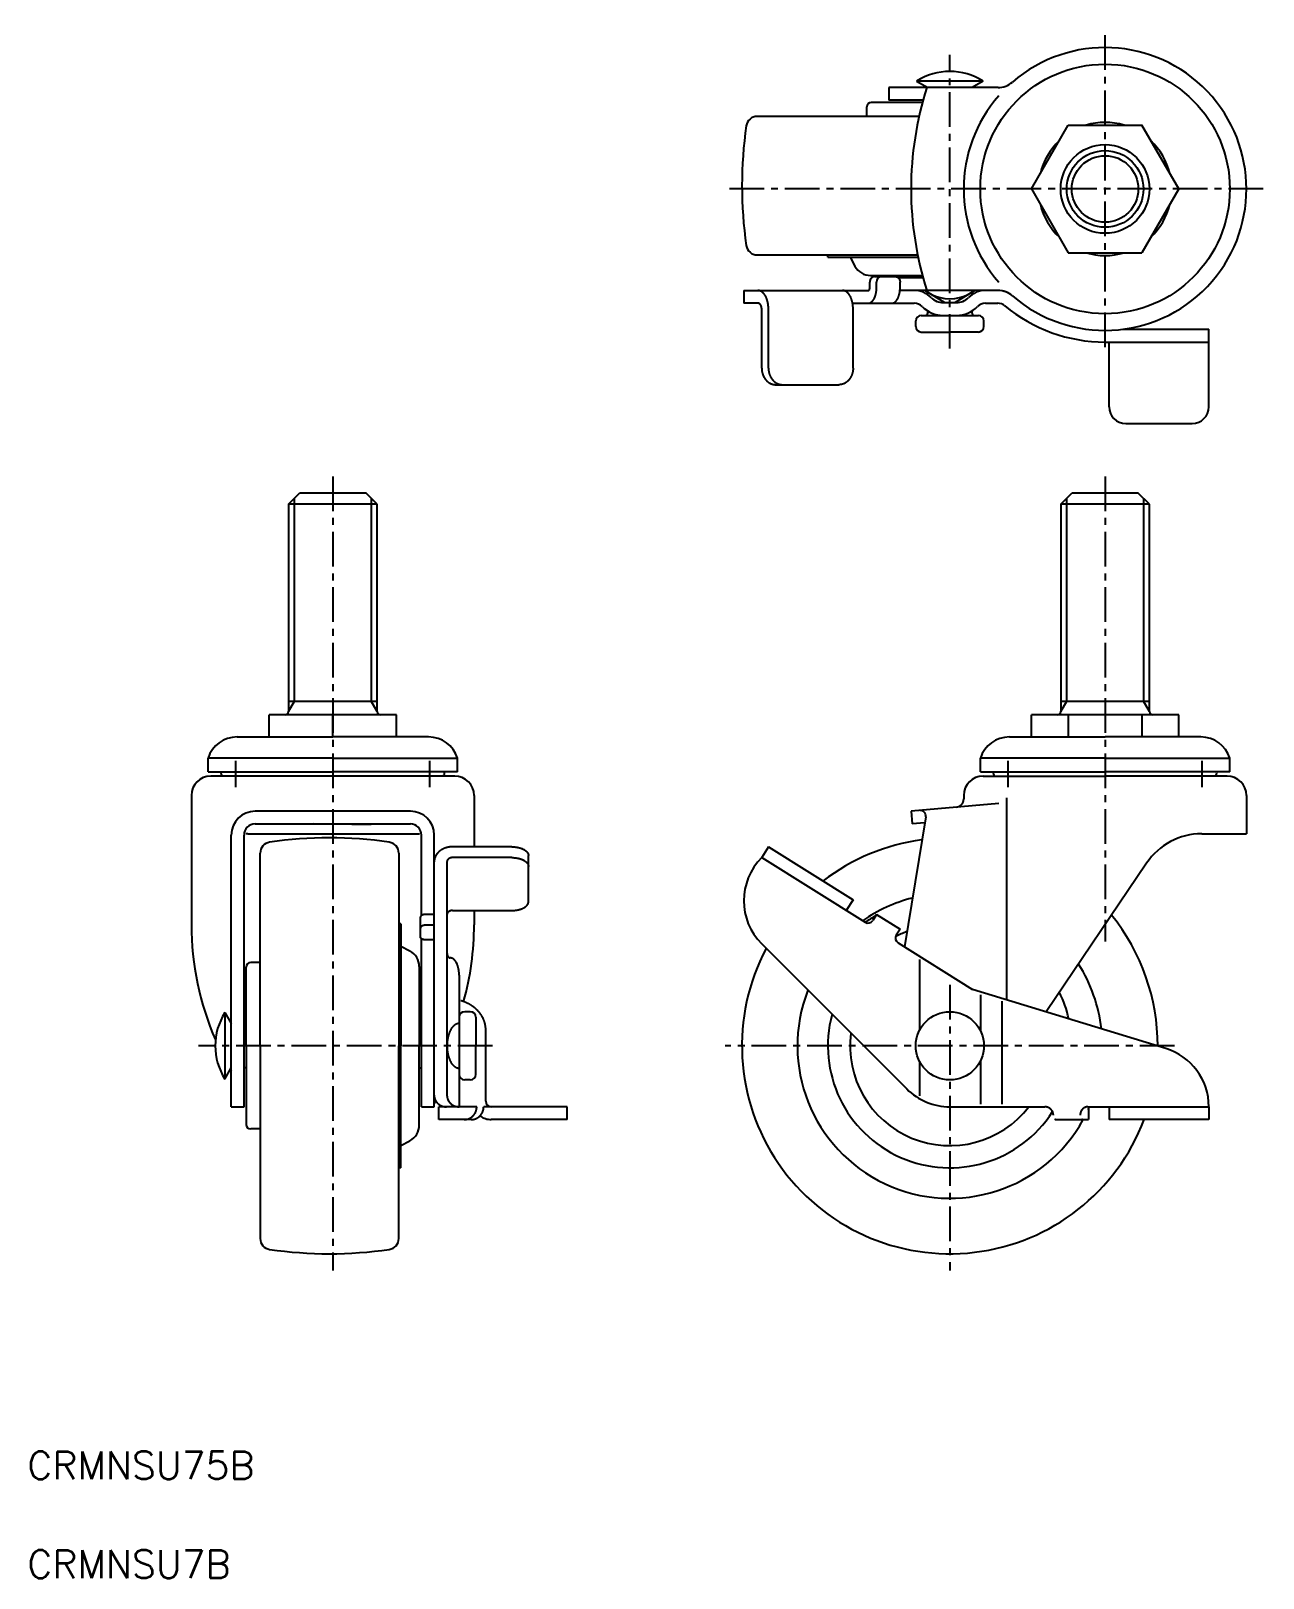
# Model space of a CAD drawing. Extents: x 1 to 224, y -18 to 261.
import ezdxf

# ---------------------------------------------------------------- set-up
doc = ezdxf.new("R2010")
doc.units = 0
doc.header["$LTSCALE"] = 5
doc.linetypes.add('CENTER', pattern=[2, 1.25, -0.25, 0.25, -0.25])
doc.layers.get('0').update_dxf_attribs({"linetype": 'CONTINUOUS'})
doc.layers.add('CENTER', color=1, linetype='CENTER')
doc.styles.get("Standard").update_dxf_attribs({"font": 'txt.shx'})

msp = doc.modelspace()

# ---------------------------------------------------------------- texts
for s, p in [('CRMNSU75B', (0.76329, -0.447878)), ('CRMNSU7B', (0.76329, -18.25667))]:
    msp.add_text(s, height=5).set_placement(p)

# ---------------------------------------------------------------- linework, layer by layer
at = {"color": 7, "linetype": 'CONTINUOUS'}
for p, q in [((161.164696, 251.713166), (163.164696, 250.558465)), ((173.164696, 251.713166), (161.164696, 251.713166)), ((173.164696, 251.713166), (171.164696, 250.558465)), ((156.164696, 250.558465), (156.164696, 248.258465)), ((175.852523, 250.558465), (156.164696, 250.558465)), ((152.164696, 245.358465), (152.164696, 247.058465)), ((162.228179, 247.858465), (152.964696, 247.858465)), ((162.337366, 248.258465), (156.164696, 248.258465)), ((162.337366, 248.258465), (156.164696, 248.258465)), ((161.61224, 245.358465), (132.423779, 245.358465)), ((181.885639, 232.258465), (188.525167, 243.758465)), ((188.525167, 243.758465), (201.804224, 243.758465)), ((208.443752, 232.258465), (201.804224, 243.758465)), ((181.885639, 232.258465), (188.525167, 220.758465)), ((208.443752, 232.258465), (201.804224, 220.758465)), ((188.525167, 220.758465), (201.804224, 220.758465)), ((132.423779, 220.358465), (161.356618, 220.358465)), ((145.164696, 219.958465), (145.164696, 220.358465)), ((145.164696, 219.958465), (161.438977, 219.958465)), ((149.164696, 219.958465), (150.042076, 218.33618)), ((152.728676, 214.458465), (152.728676, 215.458465)), ((152.856796, 216.658465), (162.228179, 216.658465)), ((153.576724, 216.458465), (157.339683, 216.458465)), ((153.947491, 214.458465), (153.947491, 215.458465)), ((162.337366, 216.258465), (157.848512, 216.258465)), ((158.187731, 214.458465), (158.187731, 215.458465)), ((130.001745, 213.958465), (130.001745, 211.658465)), ((130.001745, 213.958465), (131.635209, 213.958465)), ((131.635209, 213.958465), (152.463717, 213.958465)), ((175.852523, 213.958465), (158.163882, 213.958465)), ((166.184696, 211.758465), (162.664696, 213.958465)), ((163.164696, 213.209987), (163.164696, 213.645965)), ((171.664696, 213.958465), (168.144696, 211.758465)), ((171.164696, 213.209987), (171.164696, 213.645965)), ((132.538745, 211.658465), (130.001745, 211.658465)), ((133.22357, 199.958465), (133.22357, 210.658465)), ((134.442384, 199.958465), (134.442384, 210.658465)), ((149.617743, 211.658465), (160.740507, 211.658465)), ((149.70725, 199.958465), (149.70725, 210.658465)), ((162.014696, 209.458465), (172.314696, 209.458465)), ((163.164696, 209.858465), (163.164696, 210.257742)), ((165.963533, 211.758465), (167.836268, 211.758465)), ((165.963533, 211.758465), (168.365859, 211.758465)), ((171.164696, 209.858465), (171.164696, 210.257742)), ((173.588884, 211.658465), (175.794616, 211.658465)), ((161.014696, 207.458465), (161.014696, 208.458465)), ((173.314696, 207.458465), (173.314696, 208.458465)), ((198.352171, 206.958465), (213.887281, 206.958465)), ((213.887281, 192.958465), (213.887281, 206.958465)), ((162.014696, 206.458465), (167.164696, 206.458465)), ((172.314696, 206.458465), (167.164696, 206.458465)), ((195.164696, 204.658465), (213.887281, 204.658465)), ((195.887281, 192.958465), (195.887281, 204.658465)), ((135.767714, 196.958465), (147.163106, 196.958465)), ((198.887281, 189.958465), (210.887281, 189.958465)), ((47.853216, 175.427992), (49.853216, 177.427992)), ((61.853216, 177.427992), (49.853216, 177.427992)), ((63.853216, 175.427992), (61.853216, 177.427992)), ((187.164696, 175.427992), (189.164696, 177.427992)), ((201.164696, 177.427992), (189.164696, 177.427992)), ((203.164696, 175.427992), (201.164696, 177.427992)), ((63.853216, 175.427992), (47.853216, 175.427992)), ((47.853216, 175.427992), (47.853216, 138.027992)), ((63.853216, 138.027992), (63.853216, 175.427992)), ((203.164696, 175.427992), (187.164696, 175.427992)), ((187.164696, 175.427992), (187.164696, 138.027992)), ((203.164696, 138.027992), (203.164696, 175.427992)), ((47.853216, 139.902937), (63.853216, 139.902937)), ((187.164696, 139.902937), (203.164696, 139.902937)), ((44.353216, 133.427992), (44.353216, 137.427992)), ((67.353216, 137.427992), (44.353216, 137.427992)), ((55.853216, 133.427992), (55.853216, 137.427992)), ((67.353216, 133.427992), (67.353216, 137.427992)), ((208.443752, 137.427992), (181.885639, 137.427992)), ((181.885639, 133.427992), (181.885639, 137.427992)), ((188.525167, 137.427992), (188.525167, 133.427992)), ((201.804224, 137.427992), (201.804224, 133.427992)), ((208.443752, 133.427992), (208.443752, 137.427992)), ((38.583895, 133.427992), (55.853216, 133.427992)), ((73.122538, 133.427992), (55.853216, 133.427992)), ((177.895374, 133.427992), (195.164696, 133.427992)), ((212.434017, 133.427992), (195.164696, 133.427992)), ((33.353216, 127.127992), (33.353216, 129.627992)), ((55.853216, 129.627992), (33.353216, 129.627992)), ((55.853216, 129.627992), (78.353216, 129.627992)), ((78.353216, 127.127992), (78.353216, 129.627992)), ((172.664696, 127.127992), (172.664696, 129.627992)), ((172.664696, 127.127992), (172.664696, 129.627992)), ((195.164696, 129.627992), (172.664696, 129.627992)), ((195.164696, 129.627992), (217.664696, 129.627992)), ((217.664696, 127.127992), (217.664696, 129.627992)), ((217.664696, 127.127992), (217.664696, 129.627992)), ((33.353216, 127.127992), (55.853216, 127.127992)), ((77.853216, 126.371742), (33.853216, 126.371742)), ((78.353216, 127.127992), (55.853216, 127.127992)), ((172.664696, 127.127992), (174.936028, 127.127992)), ((172.664696, 127.127992), (195.164696, 127.127992)), ((173.164696, 126.371742), (195.164696, 126.371742)), ((217.664696, 127.127992), (195.164696, 127.127992)), ((217.164696, 126.371742), (195.164696, 126.371742)), ((217.664696, 127.127992), (215.393363, 127.127992)), ((30.353216, 122.871742), (30.353216, 99.572241)), ((81.353216, 122.871742), (81.353216, 113.623378)), ((169.664696, 122.871742), (169.664696, 122.246239)), ((220.664696, 122.871742), (220.664696, 115.971742)), ((69.853216, 120.0406), (41.853216, 120.0406)), ((175.981109, 121.424356), (160.164696, 120.0406)), ((160.164696, 120.0406), (160.365154, 117.749352)), ((177.406317, 122.471742), (177.406317, 86.024664)), ((41.853216, 117.749352), (69.853216, 117.749352)), ((48.925619, 117.749352), (48.903212, 117.702992)), ((52.389115, 117.702992), (48.903212, 117.702992)), ((50.696426, 117.749352), (50.646163, 117.702992)), ((52.469412, 117.749352), (52.389115, 117.702992)), ((54.110265, 117.702992), (54.08023, 117.749352)), ((57.596168, 117.702992), (54.110265, 117.702992)), ((57.596168, 117.702992), (57.626202, 117.749352)), ((59.23702, 117.749352), (59.317318, 117.702992)), ((59.317318, 117.702992), (62.803221, 117.702992)), ((61.010006, 117.749352), (61.060269, 117.702992)), ((62.780813, 117.749352), (62.803221, 117.702992)), ((162.814311, 119.019811), (158.957247, 95.592681)), ((162.637879, 117.948189), (160.365154, 117.749352)), ((37.553216, 66.731742), (37.553216, 115.7406)), ((39.853216, 66.731742), (39.853216, 115.749352)), ((40.553216, 115.971742), (71.153216, 115.971742)), ((71.853216, 101.223267), (71.853216, 115.749352)), ((74.153216, 66.731742), (74.153216, 115.7406)), ((212.606812, 115.971742), (218.364696, 115.971742)), ((212.606812, 115.971742), (220.664696, 115.971742)), ((218.364696, 115.971742), (220.664696, 115.971742)), ((42.753216, 77.731742), (42.753216, 112.472658)), ((67.753216, 112.472658), (67.753216, 77.731742)), ((88.153216, 113.623378), (77.453216, 113.623378)), ((88.153216, 111.672867), (77.453216, 111.672867)), ((91.153216, 103.724078), (91.153216, 112.03362)), ((134.442384, 113.623378), (133.22357, 111.672867)), ((133.22357, 111.672867), (151.880628, 100.014644)), ((134.442384, 113.623378), (149.70725, 104.084831)), ((76.453216, 110.921615), (76.453216, 68.802588)), ((202.658361, 110.682057), (184.552971, 83.839712)), ((149.70725, 104.084831), (148.488436, 102.134321)), ((71.653216, 97.365047), (71.653216, 100.905316)), ((74.153216, 101.435235), (72.653216, 101.435235)), ((77.453216, 102.134321), (88.153216, 102.134321)), ((81.353216, 102.134321), (81.353216, 99.572241)), ((153.947491, 101.435235), (153.258596, 100.332772)), ((153.947491, 101.435235), (158.187731, 98.785639)), ((68.153216, 99.731742), (67.753216, 99.731742)), ((68.153216, 99.731742), (68.153216, 77.731742)), ((74.153216, 99.484724), (72.653216, 99.484724)), ((158.187731, 98.785639), (157.498836, 97.683176)), ((68.153216, 95.731742), (69.775502, 94.854361)), ((71.853216, 66.731742), (71.853216, 97.047096)), ((74.153216, 96.835128), (72.653216, 96.835128)), ((133.22357, 96.116518), (159.386521, 69.953567)), ((157.816965, 96.305209), (171.264032, 87.902549)), ((42.753216, 92.731742), (41.053216, 92.731742)), ((161.664696, 93.311291), (161.664696, 80.48356)), ((40.253216, 77.731742), (40.253216, 91.931742)), ((71.453216, 92.039641), (71.453216, 77.731742)), ((78.653216, 90.461742), (78.653216, 66.731742)), ((206.10337, 77.251094), (171.264032, 87.902549)), ((172.664696, 86.951477), (172.664696, 80.48356)), ((36.398516, 83.731742), (36.398516, 71.731742)), ((36.398516, 83.731742), (37.553216, 81.731742)), ((80.653216, 83.881742), (79.653216, 83.881742)), ((176.531392, 85.769309), (176.531392, 67.231742)), ((40.253216, 81.731742), (39.853216, 81.731742)), ((71.453216, 81.731742), (71.853216, 81.731742)), ((81.653216, 82.881742), (81.653216, 77.731742)), ((83.453216, 67.731742), (83.453216, 80.595383)), ((40.253216, 77.731742), (40.253216, 63.531742)), ((42.753216, 77.731742), (42.753216, 42.990826)), ((67.753216, 42.990826), (67.753216, 77.731742)), ((68.153216, 55.731742), (68.153216, 77.731742)), ((71.453216, 63.423843), (71.453216, 77.731742)), ((81.653216, 72.581742), (81.653216, 77.731742)), ((36.398516, 71.731742), (37.553216, 73.731742)), ((40.253216, 73.731742), (39.853216, 73.731742)), ((71.453216, 73.731742), (71.853216, 73.731742)), ((161.664696, 74.979924), (161.664696, 68.705462)), ((172.664696, 74.979924), (172.664696, 67.231742)), ((80.653216, 71.581742), (79.653216, 71.581742)), ((37.553216, 66.731742), (39.853216, 66.731742)), ((71.853216, 66.731742), (74.153216, 66.731742)), ((81.823216, 66.731742), (74.963216, 66.731742)), ((74.963216, 64.431742), (74.963216, 66.731742)), ((80.833216, 64.431742), (74.963216, 64.431742)), ((98.153216, 66.731742), (83.073216, 66.731742)), ((98.153216, 64.431742), (84.453216, 64.431742)), ((98.153216, 64.431742), (98.153216, 66.731742)), ((167.164696, 66.731742), (184.28774, 66.731742)), ((186.274199, 64.431742), (192.147182, 64.431742)), ((192.033707, 66.731742), (213.887281, 66.731742)), ((192.147182, 66.731742), (192.147182, 64.431742)), ((195.887281, 66.731742), (195.887281, 64.431742)), ((213.887281, 64.431742), (195.887281, 64.431742)), ((213.887281, 66.731742), (213.887281, 64.431742)), ((42.753216, 62.731742), (41.053216, 62.731742)), ((68.153216, 59.731742), (69.775502, 60.609123)), ((68.153216, 55.731742), (67.753216, 55.731742))]:
    msp.add_line(p, q, dxfattribs=at)
at = {"color": 3, "linetype": 'CONTINUOUS'}
for p, q in [((48.935716, 139.902937), (48.935716, 176.510492)), ((62.770716, 176.510492), (62.770716, 139.902937)), ((188.247196, 139.902937), (188.247196, 176.510492)), ((202.082196, 176.510492), (202.082196, 139.902937)), ((47.853216, 138.027992), (48.935716, 139.902937)), ((63.853216, 138.027992), (62.770716, 139.902937)), ((187.164696, 138.027992), (188.247196, 139.902937)), ((203.164696, 138.027992), (202.082196, 139.902937))]:
    msp.add_line(p, q, dxfattribs=at)
at = {"color": 7, "linetype": 'CONTINUOUS'}
for points in [[(153.577, 216.458, 0), (153.566, 216.458, 0), (153.556, 216.458, 0), (153.546, 216.458, 0), (153.535, 216.457, 0), (153.525, 216.457, 0), (153.514, 216.456, 0), (153.504, 216.455, 0), (153.494, 216.454, 0), (153.483, 216.452, 0), (153.473, 216.451, 0), (153.463, 216.449, 0), (153.452, 216.448, 0), (153.442, 216.446, 0), (153.432, 216.444, 0), (153.421, 216.442, 0), (153.411, 216.439, 0), (153.401, 216.437, 0), (153.391, 216.434, 0), (153.381, 216.431, 0), (153.371, 216.428, 0), (153.361, 216.425, 0), (153.351, 216.422, 0), (153.341, 216.419, 0), (153.331, 216.415, 0), (153.321, 216.412, 0), (153.311, 216.408, 0), (153.301, 216.404, 0), (153.291, 216.4, 0), (153.281, 216.396, 0), (153.272, 216.391, 0), (153.262, 216.387, 0), (153.252, 216.382, 0), (153.243, 216.378, 0), (153.233, 216.373, 0), (153.224, 216.368, 0), (153.214, 216.362, 0), (153.205, 216.357, 0), (153.195, 216.352, 0), (153.186, 216.346, 0), (153.177, 216.34, 0), (153.168, 216.335, 0), (153.159, 216.329, 0), (153.15, 216.322, 0), (153.141, 216.316, 0), (153.132, 216.31, 0), (153.123, 216.303, 0), (153.114, 216.297, 0), (153.106, 216.29, 0), (153.097, 216.283, 0), (153.088, 216.276, 0), (153.08, 216.269, 0), (153.072, 216.262, 0), (153.063, 216.254, 0), (153.055, 216.247, 0), (153.047, 216.239, 0), (153.039, 216.231, 0), (153.031, 216.224, 0), (153.023, 216.216, 0), (153.015, 216.208, 0), (153.007, 216.199, 0), (153, 216.191, 0), (152.992, 216.183, 0), (152.984, 216.174, 0), (152.977, 216.166, 0), (152.97, 216.157, 0), (152.963, 216.148, 0), (152.955, 216.139, 0), (152.948, 216.13, 0), (152.941, 216.121, 0), (152.935, 216.112, 0), (152.928, 216.102, 0), (152.921, 216.093, 0), (152.915, 216.083, 0), (152.908, 216.074, 0), (152.902, 216.064, 0), (152.896, 216.054, 0), (152.889, 216.044, 0), (152.883, 216.034, 0), (152.877, 216.024, 0), (152.872, 216.014, 0), (152.866, 216.004, 0), (152.86, 215.993, 0), (152.855, 215.983, 0), (152.849, 215.973, 0), (152.844, 215.962, 0), (152.839, 215.951, 0), (152.834, 215.941, 0), (152.829, 215.93, 0), (152.824, 215.919, 0), (152.819, 215.908, 0), (152.815, 215.897, 0), (152.81, 215.886, 0), (152.806, 215.875, 0), (152.801, 215.864, 0), (152.797, 215.852, 0), (152.793, 215.841, 0), (152.789, 215.83, 0), (152.786, 215.818, 0), (152.782, 215.807, 0), (152.778, 215.795, 0), (152.775, 215.784, 0), (152.771, 215.772, 0), (152.768, 215.76, 0), (152.765, 215.749, 0), (152.762, 215.737, 0), (152.759, 215.725, 0), (152.757, 215.713, 0), (152.754, 215.701, 0), (152.752, 215.69, 0), (152.749, 215.678, 0), (152.747, 215.666, 0), (152.745, 215.654, 0), (152.743, 215.642, 0), (152.741, 215.629, 0), (152.739, 215.617, 0), (152.738, 215.605, 0), (152.736, 215.593, 0), (152.735, 215.581, 0), (152.734, 215.569, 0), (152.733, 215.556, 0), (152.732, 215.544, 0), (152.731, 215.532, 0), (152.73, 215.52, 0), (152.73, 215.508, 0), (152.729, 215.495, 0), (152.729, 215.483, 0), (152.729, 215.471, 0), (152.729, 215.458, 0)], [(154.796, 216.458, 0), (154.785, 216.458, 0), (154.775, 216.458, 0), (154.764, 216.458, 0), (154.754, 216.457, 0), (154.744, 216.457, 0), (154.733, 216.456, 0), (154.723, 216.455, 0), (154.712, 216.454, 0), (154.702, 216.452, 0), (154.692, 216.451, 0), (154.681, 216.449, 0), (154.671, 216.448, 0), (154.661, 216.446, 0), (154.651, 216.444, 0), (154.64, 216.442, 0), (154.63, 216.439, 0), (154.62, 216.437, 0), (154.61, 216.434, 0), (154.6, 216.431, 0), (154.589, 216.428, 0), (154.579, 216.425, 0), (154.569, 216.422, 0), (154.559, 216.419, 0), (154.549, 216.415, 0), (154.539, 216.412, 0), (154.53, 216.408, 0), (154.52, 216.404, 0), (154.51, 216.4, 0), (154.5, 216.396, 0), (154.49, 216.391, 0), (154.481, 216.387, 0), (154.471, 216.382, 0), (154.461, 216.378, 0), (154.452, 216.373, 0), (154.442, 216.368, 0), (154.433, 216.362, 0), (154.424, 216.357, 0), (154.414, 216.352, 0), (154.405, 216.346, 0), (154.396, 216.34, 0), (154.387, 216.335, 0), (154.378, 216.329, 0), (154.369, 216.322, 0), (154.36, 216.316, 0), (154.351, 216.31, 0), (154.342, 216.303, 0), (154.333, 216.297, 0), (154.324, 216.29, 0), (154.316, 216.283, 0), (154.307, 216.276, 0), (154.299, 216.269, 0), (154.29, 216.262, 0), (154.282, 216.254, 0), (154.274, 216.247, 0), (154.266, 216.239, 0), (154.258, 216.231, 0), (154.25, 216.224, 0), (154.242, 216.216, 0), (154.234, 216.208, 0), (154.226, 216.199, 0), (154.218, 216.191, 0), (154.211, 216.183, 0), (154.203, 216.174, 0), (154.196, 216.166, 0), (154.189, 216.157, 0), (154.181, 216.148, 0), (154.174, 216.139, 0), (154.167, 216.13, 0), (154.16, 216.121, 0), (154.153, 216.112, 0), (154.147, 216.102, 0), (154.14, 216.093, 0), (154.133, 216.083, 0), (154.127, 216.074, 0), (154.121, 216.064, 0), (154.114, 216.054, 0), (154.108, 216.044, 0), (154.102, 216.034, 0), (154.096, 216.024, 0), (154.09, 216.014, 0), (154.085, 216.004, 0), (154.079, 215.993, 0), (154.074, 215.983, 0), (154.068, 215.973, 0), (154.063, 215.962, 0), (154.058, 215.951, 0), (154.053, 215.941, 0), (154.048, 215.93, 0), (154.043, 215.919, 0), (154.038, 215.908, 0), (154.033, 215.897, 0), (154.029, 215.886, 0), (154.025, 215.875, 0), (154.02, 215.864, 0), (154.016, 215.852, 0), (154.012, 215.841, 0), (154.008, 215.83, 0), (154.004, 215.818, 0), (154.001, 215.807, 0), (153.997, 215.795, 0), (153.994, 215.784, 0), (153.99, 215.772, 0), (153.987, 215.76, 0), (153.984, 215.749, 0), (153.981, 215.737, 0), (153.978, 215.725, 0), (153.975, 215.713, 0), (153.973, 215.701, 0), (153.97, 215.69, 0), (153.968, 215.678, 0), (153.966, 215.666, 0), (153.964, 215.654, 0), (153.962, 215.642, 0), (153.96, 215.629, 0), (153.958, 215.617, 0), (153.957, 215.605, 0), (153.955, 215.593, 0), (153.954, 215.581, 0), (153.953, 215.569, 0), (153.952, 215.556, 0), (153.951, 215.544, 0), (153.95, 215.532, 0), (153.949, 215.52, 0), (153.949, 215.508, 0), (153.948, 215.495, 0), (153.948, 215.483, 0), (153.948, 215.471, 0), (153.947, 215.458, 0)], [(157.34, 216.458, 0), (157.35, 216.458, 0), (157.36, 216.458, 0), (157.371, 216.458, 0), (157.381, 216.457, 0), (157.392, 216.457, 0), (157.402, 216.456, 0), (157.412, 216.455, 0), (157.423, 216.454, 0), (157.433, 216.452, 0), (157.443, 216.451, 0), (157.454, 216.449, 0), (157.464, 216.448, 0), (157.474, 216.446, 0), (157.485, 216.444, 0), (157.495, 216.442, 0), (157.505, 216.439, 0), (157.515, 216.437, 0), (157.525, 216.434, 0), (157.536, 216.431, 0), (157.546, 216.428, 0), (157.556, 216.425, 0), (157.566, 216.422, 0), (157.576, 216.419, 0), (157.586, 216.415, 0), (157.596, 216.412, 0), (157.606, 216.408, 0), (157.616, 216.404, 0), (157.625, 216.4, 0), (157.635, 216.396, 0), (157.645, 216.391, 0), (157.655, 216.387, 0), (157.664, 216.382, 0), (157.674, 216.378, 0), (157.683, 216.373, 0), (157.693, 216.368, 0), (157.702, 216.362, 0), (157.712, 216.357, 0), (157.721, 216.352, 0), (157.73, 216.346, 0), (157.739, 216.34, 0), (157.749, 216.335, 0), (157.758, 216.329, 0), (157.767, 216.322, 0), (157.776, 216.316, 0), (157.785, 216.31, 0), (157.793, 216.303, 0), (157.802, 216.297, 0), (157.811, 216.29, 0), (157.819, 216.283, 0), (157.828, 216.276, 0), (157.836, 216.269, 0), (157.845, 216.262, 0), (157.853, 216.254, 0), (157.861, 216.247, 0), (157.87, 216.239, 0), (157.878, 216.231, 0), (157.886, 216.224, 0), (157.894, 216.216, 0), (157.901, 216.208, 0), (157.909, 216.199, 0), (157.917, 216.191, 0), (157.924, 216.183, 0), (157.932, 216.174, 0), (157.939, 216.166, 0), (157.947, 216.157, 0), (157.954, 216.148, 0), (157.961, 216.139, 0), (157.968, 216.13, 0), (157.975, 216.121, 0), (157.982, 216.112, 0), (157.989, 216.102, 0), (157.995, 216.093, 0), (158.002, 216.083, 0), (158.008, 216.074, 0), (158.015, 216.064, 0), (158.021, 216.054, 0), (158.027, 216.044, 0), (158.033, 216.034, 0), (158.039, 216.024, 0), (158.045, 216.014, 0), (158.051, 216.004, 0), (158.056, 215.993, 0), (158.062, 215.983, 0), (158.067, 215.973, 0), (158.072, 215.962, 0), (158.078, 215.951, 0), (158.083, 215.941, 0), (158.088, 215.93, 0), (158.092, 215.919, 0), (158.097, 215.908, 0), (158.102, 215.897, 0), (158.106, 215.886, 0), (158.111, 215.875, 0), (158.115, 215.864, 0), (158.119, 215.852, 0), (158.123, 215.841, 0), (158.127, 215.83, 0), (158.131, 215.818, 0), (158.135, 215.807, 0), (158.138, 215.795, 0), (158.142, 215.784, 0), (158.145, 215.772, 0), (158.148, 215.76, 0), (158.151, 215.749, 0), (158.154, 215.737, 0), (158.157, 215.725, 0), (158.16, 215.713, 0), (158.162, 215.701, 0), (158.165, 215.69, 0), (158.167, 215.678, 0), (158.169, 215.666, 0), (158.171, 215.654, 0), (158.173, 215.642, 0), (158.175, 215.629, 0), (158.177, 215.617, 0), (158.179, 215.605, 0), (158.18, 215.593, 0), (158.181, 215.581, 0), (158.183, 215.569, 0), (158.184, 215.556, 0), (158.185, 215.544, 0), (158.185, 215.532, 0), (158.186, 215.52, 0), (158.187, 215.508, 0), (158.187, 215.495, 0), (158.187, 215.483, 0), (158.188, 215.471, 0), (158.188, 215.458, 0)], [(134.442, 210.658, 0), (134.442, 210.699, 0), (134.442, 210.739, 0), (134.441, 210.78, 0), (134.44, 210.82, 0), (134.439, 210.861, 0), (134.437, 210.901, 0), (134.435, 210.942, 0), (134.433, 210.982, 0), (134.431, 211.022, 0), (134.428, 211.062, 0), (134.425, 211.103, 0), (134.422, 211.143, 0), (134.418, 211.183, 0), (134.414, 211.223, 0), (134.41, 211.262, 0), (134.406, 211.302, 0), (134.401, 211.342, 0), (134.396, 211.381, 0), (134.391, 211.421, 0), (134.385, 211.46, 0), (134.38, 211.5, 0), (134.373, 211.539, 0), (134.367, 211.578, 0), (134.36, 211.616, 0), (134.353, 211.655, 0), (134.346, 211.694, 0), (134.339, 211.732, 0), (134.331, 211.77, 0), (134.323, 211.808, 0), (134.315, 211.846, 0), (134.306, 211.884, 0), (134.297, 211.921, 0), (134.288, 211.959, 0), (134.279, 211.996, 0), (134.269, 212.033, 0), (134.26, 212.069, 0), (134.249, 212.106, 0), (134.239, 212.142, 0), (134.228, 212.178, 0), (134.218, 212.214, 0), (134.206, 212.25, 0), (134.195, 212.285, 0), (134.183, 212.32, 0), (134.172, 212.355, 0), (134.159, 212.39, 0), (134.147, 212.424, 0), (134.134, 212.458, 0), (134.122, 212.492, 0), (134.108, 212.525, 0), (134.095, 212.559, 0), (134.082, 212.592, 0), (134.068, 212.624, 0), (134.054, 212.657, 0), (134.039, 212.689, 0), (134.025, 212.721, 0), (134.01, 212.752, 0), (133.995, 212.783, 0), (133.98, 212.814, 0), (133.965, 212.844, 0), (133.949, 212.875, 0), (133.933, 212.904, 0), (133.917, 212.934, 0), (133.901, 212.963, 0), (133.885, 212.992, 0), (133.868, 213.02, 0), (133.851, 213.048, 0), (133.834, 213.076, 0), (133.817, 213.104, 0), (133.8, 213.131, 0), (133.782, 213.157, 0), (133.764, 213.184, 0), (133.746, 213.209, 0), (133.728, 213.235, 0), (133.71, 213.26, 0), (133.691, 213.285, 0), (133.673, 213.309, 0), (133.654, 213.333, 0), (133.635, 213.356, 0), (133.616, 213.38, 0), (133.596, 213.402, 0), (133.577, 213.425, 0), (133.557, 213.446, 0), (133.537, 213.468, 0), (133.517, 213.489, 0), (133.497, 213.51, 0), (133.477, 213.53, 0), (133.457, 213.549, 0), (133.436, 213.569, 0), (133.415, 213.588, 0), (133.395, 213.606, 0), (133.374, 213.624, 0), (133.353, 213.642, 0), (133.331, 213.659, 0), (133.31, 213.675, 0), (133.289, 213.692, 0), (133.267, 213.707, 0), (133.246, 213.723, 0), (133.224, 213.737, 0), (133.202, 213.752, 0), (133.18, 213.766, 0), (133.158, 213.779, 0), (133.136, 213.792, 0), (133.114, 213.804, 0), (133.091, 213.816, 0), (133.069, 213.828, 0), (133.046, 213.839, 0), (133.024, 213.849, 0), (133.001, 213.86, 0), (132.979, 213.869, 0), (132.956, 213.878, 0), (132.933, 213.887, 0), (132.91, 213.895, 0), (132.887, 213.903, 0), (132.864, 213.91, 0), (132.841, 213.917, 0), (132.818, 213.923, 0), (132.795, 213.928, 0), (132.772, 213.934, 0), (132.749, 213.938, 0), (132.725, 213.943, 0), (132.702, 213.946, 0), (132.679, 213.95, 0), (132.655, 213.952, 0), (132.632, 213.954, 0), (132.609, 213.956, 0), (132.585, 213.957, 0), (132.562, 213.958, 0), (132.539, 213.958, 0)], [(149.707, 210.658, 0), (149.707, 210.699, 0), (149.707, 210.739, 0), (149.706, 210.78, 0), (149.705, 210.82, 0), (149.704, 210.861, 0), (149.702, 210.901, 0), (149.7, 210.942, 0), (149.698, 210.982, 0), (149.696, 211.022, 0), (149.693, 211.062, 0), (149.69, 211.103, 0), (149.687, 211.143, 0), (149.683, 211.183, 0), (149.679, 211.223, 0), (149.675, 211.262, 0), (149.671, 211.302, 0), (149.666, 211.342, 0), (149.661, 211.381, 0), (149.656, 211.421, 0), (149.65, 211.46, 0), (149.644, 211.5, 0), (149.638, 211.539, 0), (149.632, 211.578, 0), (149.625, 211.616, 0), (149.618, 211.655, 0), (149.611, 211.694, 0), (149.604, 211.732, 0), (149.596, 211.77, 0), (149.588, 211.808, 0), (149.58, 211.846, 0), (149.571, 211.884, 0), (149.562, 211.921, 0), (149.553, 211.959, 0), (149.544, 211.996, 0), (149.534, 212.033, 0), (149.524, 212.069, 0), (149.514, 212.106, 0), (149.504, 212.142, 0), (149.493, 212.178, 0), (149.482, 212.214, 0), (149.471, 212.25, 0), (149.46, 212.285, 0), (149.448, 212.32, 0), (149.436, 212.355, 0), (149.424, 212.39, 0), (149.412, 212.424, 0), (149.399, 212.458, 0), (149.386, 212.492, 0), (149.373, 212.525, 0), (149.36, 212.559, 0), (149.346, 212.592, 0), (149.333, 212.624, 0), (149.319, 212.657, 0), (149.304, 212.689, 0), (149.29, 212.721, 0), (149.275, 212.752, 0), (149.26, 212.783, 0), (149.245, 212.814, 0), (149.23, 212.844, 0), (149.214, 212.875, 0), (149.198, 212.904, 0), (149.182, 212.934, 0), (149.166, 212.963, 0), (149.15, 212.992, 0), (149.133, 213.02, 0), (149.116, 213.048, 0), (149.099, 213.076, 0), (149.082, 213.104, 0), (149.065, 213.131, 0), (149.047, 213.157, 0), (149.029, 213.184, 0), (149.011, 213.209, 0), (148.993, 213.235, 0), (148.975, 213.26, 0), (148.956, 213.285, 0), (148.938, 213.309, 0), (148.919, 213.333, 0), (148.9, 213.356, 0), (148.881, 213.38, 0), (148.861, 213.402, 0), (148.842, 213.425, 0), (148.822, 213.446, 0), (148.802, 213.468, 0), (148.782, 213.489, 0), (148.762, 213.51, 0), (148.742, 213.53, 0), (148.722, 213.549, 0), (148.701, 213.569, 0), (148.68, 213.588, 0), (148.66, 213.606, 0), (148.639, 213.624, 0), (148.618, 213.642, 0), (148.596, 213.659, 0), (148.575, 213.675, 0), (148.554, 213.692, 0), (148.532, 213.707, 0), (148.51, 213.723, 0), (148.489, 213.737, 0), (148.467, 213.752, 0), (148.445, 213.766, 0), (148.423, 213.779, 0), (148.401, 213.792, 0), (148.379, 213.804, 0), (148.356, 213.816, 0), (148.334, 213.828, 0), (148.311, 213.839, 0), (148.289, 213.849, 0), (148.266, 213.86, 0), (148.243, 213.869, 0), (148.221, 213.878, 0), (148.198, 213.887, 0), (148.175, 213.895, 0), (148.152, 213.903, 0), (148.129, 213.91, 0), (148.106, 213.917, 0), (148.083, 213.923, 0), (148.06, 213.928, 0), (148.037, 213.934, 0), (148.013, 213.938, 0), (147.99, 213.943, 0), (147.967, 213.946, 0), (147.944, 213.95, 0), (147.92, 213.952, 0), (147.897, 213.954, 0), (147.874, 213.956, 0), (147.85, 213.957, 0), (147.827, 213.958, 0), (147.804, 213.958, 0)], [(152.464, 211.658, 0), (152.482, 211.659, 0), (152.5, 211.659, 0), (152.518, 211.66, 0), (152.537, 211.662, 0), (152.555, 211.664, 0), (152.573, 211.666, 0), (152.591, 211.669, 0), (152.609, 211.672, 0), (152.627, 211.676, 0), (152.645, 211.68, 0), (152.663, 211.684, 0), (152.681, 211.689, 0), (152.699, 211.694, 0), (152.717, 211.7, 0), (152.735, 211.706, 0), (152.753, 211.712, 0), (152.771, 211.719, 0), (152.789, 211.726, 0), (152.807, 211.734, 0), (152.824, 211.742, 0), (152.842, 211.751, 0), (152.859, 211.76, 0), (152.877, 211.769, 0), (152.894, 211.779, 0), (152.912, 211.789, 0), (152.929, 211.8, 0), (152.946, 211.811, 0), (152.964, 211.822, 0), (152.981, 211.834, 0), (152.998, 211.846, 0), (153.015, 211.859, 0), (153.032, 211.872, 0), (153.048, 211.885, 0), (153.065, 211.899, 0), (153.082, 211.913, 0), (153.098, 211.927, 0), (153.115, 211.942, 0), (153.131, 211.957, 0), (153.147, 211.973, 0), (153.163, 211.989, 0), (153.179, 212.005, 0), (153.195, 212.022, 0), (153.211, 212.039, 0), (153.227, 212.057, 0), (153.242, 212.075, 0), (153.258, 212.093, 0), (153.273, 212.111, 0), (153.288, 212.13, 0), (153.303, 212.15, 0), (153.318, 212.169, 0), (153.333, 212.189, 0), (153.348, 212.209, 0), (153.362, 212.23, 0), (153.377, 212.251, 0), (153.391, 212.272, 0), (153.405, 212.294, 0), (153.419, 212.316, 0), (153.433, 212.338, 0), (153.447, 212.361, 0), (153.46, 212.384, 0), (153.474, 212.407, 0), (153.487, 212.431, 0), (153.5, 212.454, 0), (153.513, 212.479, 0), (153.526, 212.503, 0), (153.538, 212.528, 0), (153.551, 212.553, 0), (153.563, 212.578, 0), (153.575, 212.604, 0), (153.587, 212.63, 0), (153.599, 212.656, 0), (153.611, 212.682, 0), (153.622, 212.709, 0), (153.633, 212.736, 0), (153.645, 212.763, 0), (153.655, 212.791, 0), (153.666, 212.818, 0), (153.677, 212.846, 0), (153.687, 212.874, 0), (153.697, 212.903, 0), (153.707, 212.932, 0), (153.717, 212.96, 0), (153.727, 212.99, 0), (153.736, 213.019, 0), (153.746, 213.049, 0), (153.755, 213.078, 0), (153.764, 213.108, 0), (153.772, 213.139, 0), (153.781, 213.169, 0), (153.789, 213.2, 0), (153.797, 213.23, 0), (153.805, 213.261, 0), (153.813, 213.292, 0), (153.82, 213.324, 0), (153.827, 213.355, 0), (153.835, 213.387, 0), (153.841, 213.419, 0), (153.848, 213.451, 0), (153.855, 213.483, 0), (153.861, 213.515, 0), (153.867, 213.548, 0), (153.873, 213.58, 0), (153.878, 213.613, 0), (153.884, 213.646, 0), (153.889, 213.679, 0), (153.894, 213.712, 0), (153.898, 213.745, 0), (153.903, 213.778, 0), (153.907, 213.812, 0), (153.911, 213.845, 0), (153.915, 213.879, 0), (153.919, 213.912, 0), (153.922, 213.946, 0), (153.926, 213.98, 0), (153.929, 214.014, 0), (153.931, 214.048, 0), (153.934, 214.082, 0), (153.936, 214.116, 0), (153.938, 214.15, 0), (153.94, 214.184, 0), (153.942, 214.218, 0), (153.943, 214.252, 0), (153.945, 214.287, 0), (153.946, 214.321, 0), (153.946, 214.355, 0), (153.947, 214.39, 0), (153.947, 214.424, 0), (153.947, 214.458, 0)], [(152.464, 213.958, 0), (152.467, 213.959, 0), (152.47, 213.959, 0), (152.473, 213.959, 0), (152.477, 213.959, 0), (152.48, 213.959, 0), (152.483, 213.96, 0), (152.486, 213.96, 0), (152.49, 213.961, 0), (152.493, 213.962, 0), (152.496, 213.962, 0), (152.499, 213.963, 0), (152.503, 213.964, 0), (152.506, 213.965, 0), (152.509, 213.966, 0), (152.512, 213.967, 0), (152.515, 213.968, 0), (152.519, 213.969, 0), (152.522, 213.971, 0), (152.525, 213.972, 0), (152.528, 213.973, 0), (152.531, 213.975, 0), (152.534, 213.977, 0), (152.538, 213.978, 0), (152.541, 213.98, 0), (152.544, 213.982, 0), (152.547, 213.984, 0), (152.55, 213.986, 0), (152.553, 213.988, 0), (152.556, 213.99, 0), (152.559, 213.992, 0), (152.562, 213.994, 0), (152.565, 213.997, 0), (152.568, 213.999, 0), (152.571, 214.001, 0), (152.574, 214.004, 0), (152.577, 214.006, 0), (152.58, 214.009, 0), (152.583, 214.012, 0), (152.586, 214.015, 0), (152.589, 214.018, 0), (152.591, 214.02, 0), (152.594, 214.023, 0), (152.597, 214.026, 0), (152.6, 214.03, 0), (152.603, 214.033, 0), (152.605, 214.036, 0), (152.608, 214.039, 0), (152.611, 214.043, 0), (152.614, 214.046, 0), (152.616, 214.05, 0), (152.619, 214.053, 0), (152.622, 214.057, 0), (152.624, 214.061, 0), (152.627, 214.064, 0), (152.629, 214.068, 0), (152.632, 214.072, 0), (152.634, 214.076, 0), (152.637, 214.08, 0), (152.639, 214.084, 0), (152.642, 214.088, 0), (152.644, 214.092, 0), (152.646, 214.096, 0), (152.649, 214.101, 0), (152.651, 214.105, 0), (152.653, 214.109, 0), (152.656, 214.114, 0), (152.658, 214.118, 0), (152.66, 214.123, 0), (152.662, 214.127, 0), (152.664, 214.132, 0), (152.666, 214.137, 0), (152.669, 214.141, 0), (152.671, 214.146, 0), (152.673, 214.151, 0), (152.675, 214.156, 0), (152.677, 214.161, 0), (152.678, 214.166, 0), (152.68, 214.171, 0), (152.682, 214.176, 0), (152.684, 214.181, 0), (152.686, 214.186, 0), (152.688, 214.191, 0), (152.689, 214.196, 0), (152.691, 214.201, 0), (152.693, 214.207, 0), (152.694, 214.212, 0), (152.696, 214.217, 0), (152.697, 214.223, 0), (152.699, 214.228, 0), (152.7, 214.234, 0), (152.702, 214.239, 0), (152.703, 214.245, 0), (152.705, 214.25, 0), (152.706, 214.256, 0), (152.707, 214.261, 0), (152.709, 214.267, 0), (152.71, 214.273, 0), (152.711, 214.279, 0), (152.712, 214.284, 0), (152.713, 214.29, 0), (152.714, 214.296, 0), (152.715, 214.302, 0), (152.716, 214.307, 0), (152.717, 214.313, 0), (152.718, 214.319, 0), (152.719, 214.325, 0), (152.72, 214.331, 0), (152.721, 214.337, 0), (152.722, 214.343, 0), (152.722, 214.349, 0), (152.723, 214.355, 0), (152.724, 214.361, 0), (152.724, 214.367, 0), (152.725, 214.373, 0), (152.725, 214.379, 0), (152.726, 214.385, 0), (152.726, 214.391, 0), (152.727, 214.397, 0), (152.727, 214.403, 0), (152.727, 214.409, 0), (152.728, 214.416, 0), (152.728, 214.422, 0), (152.728, 214.428, 0), (152.728, 214.434, 0), (152.728, 214.44, 0), (152.729, 214.446, 0), (152.729, 214.452, 0), (152.729, 214.458, 0)], [(156.704, 211.658, 0), (156.722, 211.659, 0), (156.74, 211.659, 0), (156.759, 211.66, 0), (156.777, 211.662, 0), (156.795, 211.664, 0), (156.813, 211.666, 0), (156.831, 211.669, 0), (156.849, 211.672, 0), (156.868, 211.676, 0), (156.886, 211.68, 0), (156.904, 211.684, 0), (156.922, 211.689, 0), (156.94, 211.694, 0), (156.958, 211.7, 0), (156.976, 211.706, 0), (156.993, 211.712, 0), (157.011, 211.719, 0), (157.029, 211.726, 0), (157.047, 211.734, 0), (157.064, 211.742, 0), (157.082, 211.751, 0), (157.1, 211.76, 0), (157.117, 211.769, 0), (157.135, 211.779, 0), (157.152, 211.789, 0), (157.169, 211.8, 0), (157.187, 211.811, 0), (157.204, 211.822, 0), (157.221, 211.834, 0), (157.238, 211.846, 0), (157.255, 211.859, 0), (157.272, 211.872, 0), (157.289, 211.885, 0), (157.305, 211.899, 0), (157.322, 211.913, 0), (157.338, 211.927, 0), (157.355, 211.942, 0), (157.371, 211.957, 0), (157.387, 211.973, 0), (157.403, 211.989, 0), (157.419, 212.005, 0), (157.435, 212.022, 0), (157.451, 212.039, 0), (157.467, 212.057, 0), (157.482, 212.075, 0), (157.498, 212.093, 0), (157.513, 212.111, 0), (157.528, 212.13, 0), (157.543, 212.15, 0), (157.558, 212.169, 0), (157.573, 212.189, 0), (157.588, 212.209, 0), (157.602, 212.23, 0), (157.617, 212.251, 0), (157.631, 212.272, 0), (157.645, 212.294, 0), (157.659, 212.316, 0), (157.673, 212.338, 0), (157.687, 212.361, 0), (157.7, 212.384, 0), (157.714, 212.407, 0), (157.727, 212.431, 0), (157.74, 212.454, 0), (157.753, 212.479, 0), (157.766, 212.503, 0), (157.779, 212.528, 0), (157.791, 212.553, 0), (157.803, 212.578, 0), (157.816, 212.604, 0), (157.827, 212.63, 0), (157.839, 212.656, 0), (157.851, 212.682, 0), (157.862, 212.709, 0), (157.874, 212.736, 0), (157.885, 212.763, 0), (157.896, 212.791, 0), (157.906, 212.818, 0), (157.917, 212.846, 0), (157.927, 212.874, 0), (157.938, 212.903, 0), (157.948, 212.932, 0), (157.958, 212.96, 0), (157.967, 212.99, 0), (157.977, 213.019, 0), (157.986, 213.049, 0), (157.995, 213.078, 0), (158.004, 213.108, 0), (158.013, 213.139, 0), (158.021, 213.169, 0), (158.029, 213.2, 0), (158.037, 213.23, 0), (158.045, 213.261, 0), (158.053, 213.292, 0), (158.06, 213.324, 0), (158.068, 213.355, 0), (158.075, 213.387, 0), (158.082, 213.419, 0), (158.088, 213.451, 0), (158.095, 213.483, 0), (158.101, 213.515, 0), (158.107, 213.548, 0), (158.113, 213.58, 0), (158.118, 213.613, 0), (158.124, 213.646, 0), (158.129, 213.679, 0), (158.134, 213.712, 0), (158.139, 213.745, 0), (158.143, 213.778, 0), (158.148, 213.812, 0), (158.152, 213.845, 0), (158.156, 213.879, 0), (158.159, 213.912, 0), (158.163, 213.946, 0), (158.166, 213.98, 0), (158.169, 214.014, 0), (158.172, 214.048, 0), (158.174, 214.082, 0), (158.177, 214.116, 0), (158.179, 214.15, 0), (158.181, 214.184, 0), (158.182, 214.218, 0), (158.184, 214.252, 0), (158.185, 214.287, 0), (158.186, 214.321, 0), (158.187, 214.355, 0), (158.187, 214.39, 0), (158.188, 214.424, 0), (158.188, 214.458, 0)], [(133.224, 210.658, 0), (133.224, 210.671, 0), (133.223, 210.683, 0), (133.223, 210.695, 0), (133.223, 210.708, 0), (133.222, 210.72, 0), (133.222, 210.732, 0), (133.221, 210.744, 0), (133.22, 210.756, 0), (133.219, 210.769, 0), (133.218, 210.781, 0), (133.217, 210.793, 0), (133.216, 210.805, 0), (133.215, 210.817, 0), (133.213, 210.829, 0), (133.212, 210.842, 0), (133.21, 210.854, 0), (133.209, 210.866, 0), (133.207, 210.878, 0), (133.205, 210.89, 0), (133.203, 210.901, 0), (133.201, 210.913, 0), (133.199, 210.925, 0), (133.196, 210.937, 0), (133.194, 210.949, 0), (133.192, 210.96, 0), (133.189, 210.972, 0), (133.186, 210.984, 0), (133.184, 210.995, 0), (133.181, 211.007, 0), (133.178, 211.018, 0), (133.175, 211.03, 0), (133.171, 211.041, 0), (133.168, 211.052, 0), (133.165, 211.064, 0), (133.161, 211.075, 0), (133.158, 211.086, 0), (133.154, 211.097, 0), (133.15, 211.108, 0), (133.147, 211.119, 0), (133.143, 211.13, 0), (133.139, 211.141, 0), (133.135, 211.151, 0), (133.13, 211.162, 0), (133.126, 211.173, 0), (133.122, 211.183, 0), (133.117, 211.193, 0), (133.113, 211.204, 0), (133.108, 211.214, 0), (133.103, 211.224, 0), (133.099, 211.234, 0), (133.094, 211.244, 0), (133.089, 211.254, 0), (133.084, 211.264, 0), (133.079, 211.274, 0), (133.073, 211.283, 0), (133.068, 211.293, 0), (133.063, 211.302, 0), (133.057, 211.312, 0), (133.052, 211.321, 0), (133.046, 211.33, 0), (133.04, 211.339, 0), (133.035, 211.348, 0), (133.029, 211.357, 0), (133.023, 211.366, 0), (133.017, 211.374, 0), (133.011, 211.383, 0), (133.005, 211.391, 0), (132.999, 211.399, 0), (132.992, 211.408, 0), (132.986, 211.416, 0), (132.98, 211.424, 0), (132.973, 211.431, 0), (132.967, 211.439, 0), (132.96, 211.447, 0), (132.953, 211.454, 0), (132.947, 211.462, 0), (132.94, 211.469, 0), (132.933, 211.476, 0), (132.926, 211.483, 0), (132.919, 211.49, 0), (132.912, 211.497, 0), (132.905, 211.503, 0), (132.898, 211.51, 0), (132.891, 211.516, 0), (132.884, 211.522, 0), (132.876, 211.529, 0), (132.869, 211.535, 0), (132.862, 211.54, 0), (132.854, 211.546, 0), (132.847, 211.552, 0), (132.839, 211.557, 0), (132.832, 211.562, 0), (132.824, 211.568, 0), (132.816, 211.573, 0), (132.809, 211.578, 0), (132.801, 211.582, 0), (132.793, 211.587, 0), (132.785, 211.591, 0), (132.777, 211.596, 0), (132.769, 211.6, 0), (132.762, 211.604, 0), (132.754, 211.608, 0), (132.746, 211.612, 0), (132.738, 211.615, 0), (132.729, 211.619, 0), (132.721, 211.622, 0), (132.713, 211.625, 0), (132.705, 211.628, 0), (132.697, 211.631, 0), (132.689, 211.634, 0), (132.681, 211.637, 0), (132.672, 211.639, 0), (132.664, 211.642, 0), (132.656, 211.644, 0), (132.648, 211.646, 0), (132.639, 211.648, 0), (132.631, 211.649, 0), (132.623, 211.651, 0), (132.614, 211.652, 0), (132.606, 211.654, 0), (132.598, 211.655, 0), (132.589, 211.656, 0), (132.581, 211.657, 0), (132.572, 211.657, 0), (132.564, 211.658, 0), (132.556, 211.658, 0), (132.547, 211.658, 0), (132.539, 211.658, 0)], [(133.224, 199.958, 0), (133.224, 199.922, 0), (133.224, 199.885, 0), (133.225, 199.848, 0), (133.227, 199.811, 0), (133.228, 199.775, 0), (133.23, 199.738, 0), (133.233, 199.701, 0), (133.236, 199.664, 0), (133.239, 199.628, 0), (133.243, 199.591, 0), (133.247, 199.555, 0), (133.251, 199.518, 0), (133.256, 199.482, 0), (133.261, 199.446, 0), (133.267, 199.409, 0), (133.272, 199.373, 0), (133.279, 199.337, 0), (133.285, 199.301, 0), (133.292, 199.265, 0), (133.3, 199.23, 0), (133.308, 199.194, 0), (133.316, 199.158, 0), (133.324, 199.123, 0), (133.333, 199.088, 0), (133.342, 199.052, 0), (133.352, 199.017, 0), (133.362, 198.983, 0), (133.372, 198.948, 0), (133.383, 198.913, 0), (133.394, 198.879, 0), (133.405, 198.845, 0), (133.417, 198.81, 0), (133.429, 198.776, 0), (133.442, 198.743, 0), (133.455, 198.709, 0), (133.468, 198.676, 0), (133.481, 198.643, 0), (133.495, 198.61, 0), (133.509, 198.577, 0), (133.524, 198.544, 0), (133.539, 198.512, 0), (133.554, 198.48, 0), (133.57, 198.448, 0), (133.586, 198.416, 0), (133.602, 198.385, 0), (133.618, 198.353, 0), (133.635, 198.322, 0), (133.652, 198.292, 0), (133.67, 198.261, 0), (133.688, 198.231, 0), (133.706, 198.201, 0), (133.724, 198.171, 0), (133.743, 198.142, 0), (133.762, 198.113, 0), (133.781, 198.084, 0), (133.801, 198.055, 0), (133.821, 198.027, 0), (133.841, 197.999, 0), (133.862, 197.971, 0), (133.883, 197.944, 0), (133.904, 197.917, 0), (133.925, 197.89, 0), (133.947, 197.863, 0), (133.969, 197.837, 0), (133.991, 197.811, 0), (134.013, 197.786, 0), (134.036, 197.761, 0), (134.059, 197.736, 0), (134.082, 197.711, 0), (134.106, 197.687, 0), (134.13, 197.663, 0), (134.154, 197.639, 0), (134.178, 197.616, 0), (134.202, 197.593, 0), (134.227, 197.571, 0), (134.252, 197.549, 0), (134.277, 197.527, 0), (134.303, 197.506, 0), (134.328, 197.485, 0), (134.354, 197.464, 0), (134.38, 197.444, 0), (134.407, 197.424, 0), (134.433, 197.404, 0), (134.46, 197.385, 0), (134.487, 197.367, 0), (134.514, 197.348, 0), (134.541, 197.33, 0), (134.568, 197.313, 0), (134.596, 197.296, 0), (134.624, 197.279, 0), (134.652, 197.262, 0), (134.68, 197.246, 0), (134.708, 197.231, 0), (134.737, 197.216, 0), (134.765, 197.201, 0), (134.794, 197.187, 0), (134.823, 197.173, 0), (134.852, 197.159, 0), (134.881, 197.146, 0), (134.911, 197.134, 0), (134.94, 197.122, 0), (134.97, 197.11, 0), (134.999, 197.099, 0), (135.029, 197.088, 0), (135.059, 197.077, 0), (135.089, 197.067, 0), (135.119, 197.058, 0), (135.15, 197.048, 0), (135.18, 197.04, 0), (135.21, 197.031, 0), (135.241, 197.024, 0), (135.271, 197.016, 0), (135.302, 197.009, 0), (135.333, 197.003, 0), (135.364, 196.997, 0), (135.394, 196.991, 0), (135.425, 196.986, 0), (135.456, 196.981, 0), (135.487, 196.977, 0), (135.518, 196.973, 0), (135.549, 196.97, 0), (135.581, 196.967, 0), (135.612, 196.964, 0), (135.643, 196.962, 0), (135.674, 196.96, 0), (135.705, 196.959, 0), (135.736, 196.959, 0), (135.768, 196.958, 0)], [(134.442, 199.958, 0), (134.443, 199.922, 0), (134.443, 199.885, 0), (134.444, 199.848, 0), (134.445, 199.811, 0), (134.447, 199.775, 0), (134.449, 199.738, 0), (134.452, 199.701, 0), (134.455, 199.664, 0), (134.458, 199.628, 0), (134.462, 199.591, 0), (134.466, 199.555, 0), (134.47, 199.518, 0), (134.475, 199.482, 0), (134.48, 199.446, 0), (134.485, 199.409, 0), (134.491, 199.373, 0), (134.498, 199.337, 0), (134.504, 199.301, 0), (134.511, 199.265, 0), (134.519, 199.23, 0), (134.526, 199.194, 0), (134.535, 199.158, 0), (134.543, 199.123, 0), (134.552, 199.088, 0), (134.561, 199.052, 0), (134.571, 199.017, 0), (134.581, 198.983, 0), (134.591, 198.948, 0), (134.602, 198.913, 0), (134.613, 198.879, 0), (134.624, 198.845, 0), (134.636, 198.81, 0), (134.648, 198.776, 0), (134.661, 198.743, 0), (134.673, 198.709, 0), (134.687, 198.676, 0), (134.7, 198.643, 0), (134.714, 198.61, 0), (134.728, 198.577, 0), (134.743, 198.544, 0), (134.758, 198.512, 0), (134.773, 198.48, 0), (134.788, 198.448, 0), (134.804, 198.416, 0), (134.821, 198.385, 0), (134.837, 198.353, 0), (134.854, 198.322, 0), (134.871, 198.292, 0), (134.889, 198.261, 0), (134.906, 198.231, 0), (134.925, 198.201, 0), (134.943, 198.171, 0), (134.962, 198.142, 0), (134.981, 198.113, 0), (135, 198.084, 0), (135.02, 198.055, 0), (135.04, 198.027, 0), (135.06, 197.999, 0), (135.081, 197.971, 0), (135.101, 197.944, 0), (135.123, 197.917, 0), (135.144, 197.89, 0), (135.166, 197.863, 0), (135.188, 197.837, 0), (135.21, 197.811, 0), (135.232, 197.786, 0), (135.255, 197.761, 0), (135.278, 197.736, 0), (135.301, 197.711, 0), (135.325, 197.687, 0), (135.349, 197.663, 0), (135.373, 197.639, 0), (135.397, 197.616, 0), (135.421, 197.593, 0), (135.446, 197.571, 0), (135.471, 197.549, 0), (135.496, 197.527, 0), (135.522, 197.506, 0), (135.547, 197.485, 0), (135.573, 197.464, 0), (135.599, 197.444, 0), (135.625, 197.424, 0), (135.652, 197.404, 0), (135.679, 197.385, 0), (135.705, 197.367, 0), (135.733, 197.348, 0), (135.76, 197.33, 0), (135.787, 197.313, 0), (135.815, 197.296, 0), (135.843, 197.279, 0), (135.871, 197.262, 0), (135.899, 197.246, 0), (135.927, 197.231, 0), (135.956, 197.216, 0), (135.984, 197.201, 0), (136.013, 197.187, 0), (136.042, 197.173, 0), (136.071, 197.159, 0), (136.1, 197.146, 0), (136.129, 197.134, 0), (136.159, 197.122, 0), (136.188, 197.11, 0), (136.218, 197.099, 0), (136.248, 197.088, 0), (136.278, 197.077, 0), (136.308, 197.067, 0), (136.338, 197.058, 0), (136.368, 197.048, 0), (136.399, 197.04, 0), (136.429, 197.031, 0), (136.46, 197.024, 0), (136.49, 197.016, 0), (136.521, 197.009, 0), (136.552, 197.003, 0), (136.582, 196.997, 0), (136.613, 196.991, 0), (136.644, 196.986, 0), (136.675, 196.981, 0), (136.706, 196.977, 0), (136.737, 196.973, 0), (136.768, 196.97, 0), (136.799, 196.967, 0), (136.831, 196.964, 0), (136.862, 196.962, 0), (136.893, 196.96, 0), (136.924, 196.959, 0), (136.955, 196.959, 0), (136.987, 196.958, 0)], [(149.707, 199.958, 0), (149.707, 199.922, 0), (149.706, 199.885, 0), (149.706, 199.848, 0), (149.704, 199.811, 0), (149.702, 199.775, 0), (149.7, 199.738, 0), (149.698, 199.701, 0), (149.695, 199.664, 0), (149.692, 199.628, 0), (149.688, 199.591, 0), (149.684, 199.555, 0), (149.68, 199.518, 0), (149.675, 199.482, 0), (149.67, 199.446, 0), (149.664, 199.409, 0), (149.658, 199.373, 0), (149.652, 199.337, 0), (149.645, 199.301, 0), (149.638, 199.265, 0), (149.631, 199.23, 0), (149.623, 199.194, 0), (149.615, 199.158, 0), (149.607, 199.123, 0), (149.598, 199.088, 0), (149.588, 199.052, 0), (149.579, 199.017, 0), (149.569, 198.983, 0), (149.559, 198.948, 0), (149.548, 198.913, 0), (149.537, 198.879, 0), (149.525, 198.845, 0), (149.514, 198.81, 0), (149.501, 198.776, 0), (149.489, 198.743, 0), (149.476, 198.709, 0), (149.463, 198.676, 0), (149.449, 198.643, 0), (149.436, 198.61, 0), (149.421, 198.577, 0), (149.407, 198.544, 0), (149.392, 198.512, 0), (149.377, 198.48, 0), (149.361, 198.448, 0), (149.345, 198.416, 0), (149.329, 198.385, 0), (149.313, 198.353, 0), (149.296, 198.322, 0), (149.278, 198.292, 0), (149.261, 198.261, 0), (149.243, 198.231, 0), (149.225, 198.201, 0), (149.207, 198.171, 0), (149.188, 198.142, 0), (149.169, 198.113, 0), (149.149, 198.084, 0), (149.13, 198.055, 0), (149.11, 198.027, 0), (149.09, 197.999, 0), (149.069, 197.971, 0), (149.048, 197.944, 0), (149.027, 197.917, 0), (149.006, 197.89, 0), (148.984, 197.863, 0), (148.962, 197.837, 0), (148.94, 197.811, 0), (148.917, 197.786, 0), (148.895, 197.761, 0), (148.872, 197.736, 0), (148.848, 197.711, 0), (148.825, 197.687, 0), (148.801, 197.663, 0), (148.777, 197.639, 0), (148.753, 197.616, 0), (148.728, 197.593, 0), (148.704, 197.571, 0), (148.679, 197.549, 0), (148.653, 197.527, 0), (148.628, 197.506, 0), (148.602, 197.485, 0), (148.577, 197.464, 0), (148.55, 197.444, 0), (148.524, 197.424, 0), (148.498, 197.404, 0), (148.471, 197.385, 0), (148.444, 197.367, 0), (148.417, 197.348, 0), (148.39, 197.33, 0), (148.362, 197.313, 0), (148.335, 197.296, 0), (148.307, 197.279, 0), (148.279, 197.262, 0), (148.251, 197.246, 0), (148.223, 197.231, 0), (148.194, 197.216, 0), (148.165, 197.201, 0), (148.137, 197.187, 0), (148.108, 197.173, 0), (148.079, 197.159, 0), (148.05, 197.146, 0), (148.02, 197.134, 0), (147.991, 197.122, 0), (147.961, 197.11, 0), (147.931, 197.099, 0), (147.902, 197.088, 0), (147.872, 197.077, 0), (147.842, 197.067, 0), (147.812, 197.058, 0), (147.781, 197.048, 0), (147.751, 197.04, 0), (147.721, 197.031, 0), (147.69, 197.024, 0), (147.659, 197.016, 0), (147.629, 197.009, 0), (147.598, 197.003, 0), (147.567, 196.997, 0), (147.536, 196.991, 0), (147.505, 196.986, 0), (147.475, 196.981, 0), (147.444, 196.977, 0), (147.412, 196.973, 0), (147.381, 196.97, 0), (147.35, 196.967, 0), (147.319, 196.964, 0), (147.288, 196.962, 0), (147.257, 196.96, 0), (147.226, 196.959, 0), (147.194, 196.959, 0), (147.163, 196.958, 0)], [(40.5532, 115.972, 0), (40.5506, 115.972, 0), (40.548, 115.972, 0), (40.5454, 115.972, 0), (40.5427, 115.972, 0), (40.5401, 115.972, 0), (40.5375, 115.972, 0), (40.5349, 115.972, 0), (40.5323, 115.972, 0), (40.5296, 115.972, 0), (40.527, 115.972, 0), (40.5244, 115.972, 0), (40.5218, 115.972, 0), (40.5192, 115.972, 0), (40.5165, 115.972, 0), (40.5139, 115.972, 0), (40.5113, 115.972, 0), (40.5087, 115.971, 0), (40.5061, 115.971, 0), (40.5035, 115.971, 0), (40.5008, 115.971, 0), (40.4982, 115.971, 0), (40.4956, 115.971, 0), (40.493, 115.971, 0), (40.4904, 115.971, 0), (40.4877, 115.971, 0), (40.4851, 115.971, 0), (40.4825, 115.971, 0), (40.4799, 115.971, 0), (40.4773, 115.971, 0), (40.4746, 115.971, 0), (40.472, 115.971, 0), (40.4694, 115.971, 0), (40.4668, 115.971, 0), (40.4642, 115.971, 0), (40.4615, 115.971, 0), (40.4589, 115.971, 0), (40.4563, 115.971, 0), (40.4537, 115.97, 0), (40.4511, 115.97, 0), (40.4485, 115.97, 0), (40.4458, 115.97, 0), (40.4432, 115.97, 0), (40.4406, 115.97, 0), (40.438, 115.97, 0), (40.4354, 115.97, 0), (40.4327, 115.97, 0), (40.4301, 115.97, 0), (40.4275, 115.97, 0), (40.4249, 115.97, 0), (40.4223, 115.969, 0), (40.4196, 115.969, 0), (40.417, 115.969, 0), (40.4144, 115.969, 0), (40.4118, 115.969, 0), (40.4092, 115.969, 0), (40.4066, 115.969, 0), (40.4039, 115.969, 0), (40.4013, 115.969, 0), (40.3987, 115.969, 0), (40.3961, 115.968, 0), (40.3935, 115.968, 0), (40.3908, 115.968, 0), (40.3882, 115.968, 0), (40.3856, 115.968, 0), (40.383, 115.968, 0), (40.3804, 115.968, 0), (40.3777, 115.968, 0), (40.3751, 115.968, 0), (40.3725, 115.967, 0), (40.3699, 115.967, 0), (40.3673, 115.967, 0), (40.3647, 115.967, 0), (40.362, 115.967, 0), (40.3594, 115.967, 0), (40.3568, 115.967, 0), (40.3542, 115.967, 0), (40.3516, 115.966, 0), (40.3489, 115.966, 0), (40.3463, 115.966, 0), (40.3437, 115.966, 0), (40.3411, 115.966, 0), (40.3385, 115.966, 0), (40.3359, 115.966, 0), (40.3332, 115.965, 0), (40.3306, 115.965, 0), (40.328, 115.965, 0), (40.3254, 115.965, 0), (40.3228, 115.965, 0), (40.3201, 115.965, 0), (40.3175, 115.964, 0), (40.3149, 115.964, 0), (40.3123, 115.964, 0), (40.3097, 115.964, 0), (40.3071, 115.964, 0), (40.3044, 115.964, 0), (40.3018, 115.963, 0), (40.2992, 115.963, 0), (40.2966, 115.963, 0), (40.294, 115.963, 0), (40.2914, 115.963, 0), (40.2887, 115.963, 0), (40.2861, 115.962, 0), (40.2835, 115.962, 0), (40.2809, 115.962, 0), (40.2783, 115.962, 0), (40.2756, 115.962, 0), (40.273, 115.961, 0), (40.2704, 115.961, 0), (40.2678, 115.961, 0), (40.2652, 115.961, 0), (40.2626, 115.961, 0), (40.2599, 115.96, 0), (40.2573, 115.96, 0), (40.2547, 115.96, 0), (40.2521, 115.96, 0), (40.2495, 115.96, 0), (40.2469, 115.959, 0), (40.2442, 115.959, 0), (40.2416, 115.959, 0), (40.239, 115.959, 0), (40.2364, 115.959, 0), (40.2338, 115.958, 0), (40.2312, 115.958, 0), (40.2285, 115.958, 0), (40.2259, 115.958, 0), (40.2233, 115.957, 0), (40.2207, 115.957, 0), (40.2181, 115.957, 0)], [(71.1532, 115.972, 0), (71.1558, 115.972, 0), (71.1585, 115.972, 0), (71.1611, 115.972, 0), (71.1637, 115.972, 0), (71.1663, 115.972, 0), (71.1689, 115.972, 0), (71.1715, 115.972, 0), (71.1742, 115.972, 0), (71.1768, 115.972, 0), (71.1794, 115.972, 0), (71.182, 115.972, 0), (71.1846, 115.972, 0), (71.1873, 115.972, 0), (71.1899, 115.972, 0), (71.1925, 115.972, 0), (71.1951, 115.972, 0), (71.1977, 115.971, 0), (71.2004, 115.971, 0), (71.203, 115.971, 0), (71.2056, 115.971, 0), (71.2082, 115.971, 0), (71.2108, 115.971, 0), (71.2135, 115.971, 0), (71.2161, 115.971, 0), (71.2187, 115.971, 0), (71.2213, 115.971, 0), (71.2239, 115.971, 0), (71.2266, 115.971, 0), (71.2292, 115.971, 0), (71.2318, 115.971, 0), (71.2344, 115.971, 0), (71.237, 115.971, 0), (71.2396, 115.971, 0), (71.2423, 115.971, 0), (71.2449, 115.971, 0), (71.2475, 115.971, 0), (71.2501, 115.971, 0), (71.2527, 115.97, 0), (71.2554, 115.97, 0), (71.258, 115.97, 0), (71.2606, 115.97, 0), (71.2632, 115.97, 0), (71.2658, 115.97, 0), (71.2685, 115.97, 0), (71.2711, 115.97, 0), (71.2737, 115.97, 0), (71.2763, 115.97, 0), (71.2789, 115.97, 0), (71.2815, 115.97, 0), (71.2842, 115.969, 0), (71.2868, 115.969, 0), (71.2894, 115.969, 0), (71.292, 115.969, 0), (71.2946, 115.969, 0), (71.2973, 115.969, 0), (71.2999, 115.969, 0), (71.3025, 115.969, 0), (71.3051, 115.969, 0), (71.3077, 115.969, 0), (71.3104, 115.968, 0), (71.313, 115.968, 0), (71.3156, 115.968, 0), (71.3182, 115.968, 0), (71.3208, 115.968, 0), (71.3234, 115.968, 0), (71.3261, 115.968, 0), (71.3287, 115.968, 0), (71.3313, 115.968, 0), (71.3339, 115.967, 0), (71.3365, 115.967, 0), (71.3392, 115.967, 0), (71.3418, 115.967, 0), (71.3444, 115.967, 0), (71.347, 115.967, 0), (71.3496, 115.967, 0), (71.3522, 115.967, 0), (71.3549, 115.966, 0), (71.3575, 115.966, 0), (71.3601, 115.966, 0), (71.3627, 115.966, 0), (71.3653, 115.966, 0), (71.368, 115.966, 0), (71.3706, 115.966, 0), (71.3732, 115.965, 0), (71.3758, 115.965, 0), (71.3784, 115.965, 0), (71.381, 115.965, 0), (71.3837, 115.965, 0), (71.3863, 115.965, 0), (71.3889, 115.964, 0), (71.3915, 115.964, 0), (71.3941, 115.964, 0), (71.3968, 115.964, 0), (71.3994, 115.964, 0), (71.402, 115.964, 0), (71.4046, 115.963, 0), (71.4072, 115.963, 0), (71.4098, 115.963, 0), (71.4125, 115.963, 0), (71.4151, 115.963, 0), (71.4177, 115.963, 0), (71.4203, 115.962, 0), (71.4229, 115.962, 0), (71.4256, 115.962, 0), (71.4282, 115.962, 0), (71.4308, 115.962, 0), (71.4334, 115.961, 0), (71.436, 115.961, 0), (71.4386, 115.961, 0), (71.4413, 115.961, 0), (71.4439, 115.961, 0), (71.4465, 115.96, 0), (71.4491, 115.96, 0), (71.4517, 115.96, 0), (71.4543, 115.96, 0), (71.457, 115.96, 0), (71.4596, 115.959, 0), (71.4622, 115.959, 0), (71.4648, 115.959, 0), (71.4674, 115.959, 0), (71.47, 115.959, 0), (71.4727, 115.958, 0), (71.4753, 115.958, 0), (71.4779, 115.958, 0), (71.4805, 115.958, 0), (71.4831, 115.957, 0), (71.4857, 115.957, 0), (71.4884, 115.957, 0)], [(77.4532, 113.623, 0), (77.4127, 113.623, 0), (77.3722, 113.623, 0), (77.3318, 113.622, 0), (77.2913, 113.62, 0), (77.2509, 113.618, 0), (77.2105, 113.616, 0), (77.1701, 113.613, 0), (77.1298, 113.61, 0), (77.0895, 113.607, 0), (77.0493, 113.603, 0), (77.0091, 113.599, 0), (76.969, 113.594, 0), (76.929, 113.589, 0), (76.889, 113.584, 0), (76.8492, 113.578, 0), (76.8094, 113.571, 0), (76.7697, 113.565, 0), (76.7302, 113.558, 0), (76.6907, 113.55, 0), (76.6514, 113.542, 0), (76.6122, 113.534, 0), (76.5731, 113.526, 0), (76.5341, 113.516, 0), (76.4953, 113.507, 0), (76.4566, 113.497, 0), (76.4181, 113.487, 0), (76.3797, 113.476, 0), (76.3415, 113.465, 0), (76.3034, 113.454, 0), (76.2656, 113.442, 0), (76.2279, 113.43, 0), (76.1904, 113.418, 0), (76.153, 113.405, 0), (76.1159, 113.392, 0), (76.079, 113.378, 0), (76.0423, 113.364, 0), (76.0058, 113.35, 0), (75.9695, 113.335, 0), (75.9334, 113.32, 0), (75.8976, 113.304, 0), (75.862, 113.289, 0), (75.8267, 113.272, 0), (75.7915, 113.256, 0), (75.7567, 113.239, 0), (75.7221, 113.222, 0), (75.6877, 113.204, 0), (75.6536, 113.186, 0), (75.6198, 113.168, 0), (75.5863, 113.149, 0), (75.553, 113.131, 0), (75.5201, 113.111, 0), (75.4874, 113.092, 0), (75.455, 113.072, 0), (75.423, 113.052, 0), (75.3912, 113.031, 0), (75.3597, 113.01, 0), (75.3286, 112.989, 0), (75.2977, 112.967, 0), (75.2672, 112.946, 0), (75.2371, 112.923, 0), (75.2072, 112.901, 0), (75.1777, 112.878, 0), (75.1486, 112.855, 0), (75.1198, 112.832, 0), (75.0913, 112.808, 0), (75.0632, 112.785, 0), (75.0355, 112.76, 0), (75.0081, 112.736, 0), (74.9811, 112.711, 0), (74.9544, 112.686, 0), (74.9282, 112.661, 0), (74.9023, 112.636, 0), (74.8768, 112.61, 0), (74.8517, 112.584, 0), (74.827, 112.558, 0), (74.8026, 112.531, 0), (74.7787, 112.504, 0), (74.7552, 112.477, 0), (74.7321, 112.45, 0), (74.7094, 112.423, 0), (74.6871, 112.395, 0), (74.6652, 112.367, 0), (74.6437, 112.339, 0), (74.6227, 112.311, 0), (74.6021, 112.282, 0), (74.5819, 112.253, 0), (74.5622, 112.224, 0), (74.5429, 112.195, 0), (74.524, 112.166, 0), (74.5056, 112.136, 0), (74.4876, 112.107, 0), (74.4701, 112.077, 0), (74.453, 112.047, 0), (74.4363, 112.016, 0), (74.4201, 111.986, 0), (74.4044, 111.956, 0), (74.3891, 111.925, 0), (74.3743, 111.894, 0), (74.36, 111.863, 0), (74.3461, 111.832, 0), (74.3327, 111.801, 0), (74.3198, 111.769, 0), (74.3073, 111.738, 0), (74.2953, 111.706, 0), (74.2838, 111.674, 0), (74.2728, 111.642, 0), (74.2622, 111.61, 0), (74.2521, 111.578, 0), (74.2425, 111.546, 0), (74.2334, 111.514, 0), (74.2248, 111.481, 0), (74.2166, 111.449, 0), (74.209, 111.416, 0), (74.2018, 111.384, 0), (74.1951, 111.351, 0), (74.1889, 111.318, 0), (74.1832, 111.285, 0), (74.178, 111.252, 0), (74.1733, 111.219, 0), (74.1691, 111.186, 0), (74.1654, 111.153, 0), (74.1622, 111.12, 0), (74.1594, 111.087, 0), (74.1572, 111.054, 0), (74.1555, 111.021, 0), (74.1542, 110.988, 0), (74.1535, 110.955, 0), (74.1532, 110.922, 0)], [(77.4532, 111.673, 0), (77.4409, 111.673, 0), (77.4287, 111.673, 0), (77.4164, 111.672, 0), (77.4041, 111.672, 0), (77.3919, 111.671, 0), (77.3797, 111.671, 0), (77.3674, 111.67, 0), (77.3552, 111.669, 0), (77.343, 111.668, 0), (77.3308, 111.667, 0), (77.3186, 111.666, 0), (77.3065, 111.665, 0), (77.2944, 111.663, 0), (77.2823, 111.662, 0), (77.2702, 111.66, 0), (77.2581, 111.658, 0), (77.2461, 111.657, 0), (77.2341, 111.655, 0), (77.2222, 111.653, 0), (77.2102, 111.65, 0), (77.1984, 111.648, 0), (77.1865, 111.646, 0), (77.1747, 111.643, 0), (77.1629, 111.641, 0), (77.1512, 111.638, 0), (77.1395, 111.635, 0), (77.1279, 111.632, 0), (77.1163, 111.629, 0), (77.1048, 111.626, 0), (77.0933, 111.623, 0), (77.0819, 111.619, 0), (77.0705, 111.616, 0), (77.0592, 111.612, 0), (77.048, 111.608, 0), (77.0368, 111.605, 0), (77.0257, 111.601, 0), (77.0146, 111.597, 0), (77.0036, 111.593, 0), (76.9927, 111.588, 0), (76.9818, 111.584, 0), (76.971, 111.58, 0), (76.9603, 111.575, 0), (76.9497, 111.571, 0), (76.9391, 111.566, 0), (76.9286, 111.561, 0), (76.9182, 111.556, 0), (76.9079, 111.551, 0), (76.8976, 111.546, 0), (76.8875, 111.541, 0), (76.8774, 111.536, 0), (76.8674, 111.53, 0), (76.8575, 111.525, 0), (76.8477, 111.519, 0), (76.838, 111.514, 0), (76.8284, 111.508, 0), (76.8188, 111.502, 0), (76.8094, 111.496, 0), (76.8, 111.49, 0), (76.7908, 111.484, 0), (76.7817, 111.478, 0), (76.7726, 111.472, 0), (76.7637, 111.466, 0), (76.7548, 111.459, 0), (76.7461, 111.453, 0), (76.7375, 111.446, 0), (76.729, 111.44, 0), (76.7206, 111.433, 0), (76.7123, 111.426, 0), (76.7041, 111.419, 0), (76.696, 111.412, 0), (76.688, 111.405, 0), (76.6802, 111.398, 0), (76.6725, 111.391, 0), (76.6649, 111.384, 0), (76.6574, 111.377, 0), (76.65, 111.369, 0), (76.6428, 111.362, 0), (76.6356, 111.354, 0), (76.6286, 111.347, 0), (76.6217, 111.339, 0), (76.615, 111.331, 0), (76.6084, 111.324, 0), (76.6019, 111.316, 0), (76.5955, 111.308, 0), (76.5892, 111.3, 0), (76.5831, 111.292, 0), (76.5771, 111.284, 0), (76.5713, 111.276, 0), (76.5656, 111.268, 0), (76.56, 111.259, 0), (76.5545, 111.251, 0), (76.5492, 111.243, 0), (76.544, 111.234, 0), (76.539, 111.226, 0), (76.5341, 111.218, 0), (76.5293, 111.209, 0), (76.5247, 111.201, 0), (76.5202, 111.192, 0), (76.5159, 111.183, 0), (76.5117, 111.175, 0), (76.5076, 111.166, 0), (76.5037, 111.157, 0), (76.4999, 111.148, 0), (76.4963, 111.14, 0), (76.4928, 111.131, 0), (76.4894, 111.122, 0), (76.4862, 111.113, 0), (76.4832, 111.104, 0), (76.4803, 111.095, 0), (76.4775, 111.086, 0), (76.4749, 111.077, 0), (76.4724, 111.068, 0), (76.4701, 111.059, 0), (76.4679, 111.05, 0), (76.4659, 111.041, 0), (76.464, 111.032, 0), (76.4623, 111.023, 0), (76.4607, 111.014, 0), (76.4593, 111.004, 0), (76.458, 110.995, 0), (76.4569, 110.986, 0), (76.4559, 110.977, 0), (76.4551, 110.968, 0), (76.4544, 110.958, 0), (76.4539, 110.949, 0), (76.4535, 110.94, 0), (76.4533, 110.931, 0), (76.4532, 110.922, 0)], [(88.1532, 113.623, 0), (88.19, 113.623, 0), (88.2268, 113.623, 0), (88.2636, 113.622, 0), (88.3004, 113.621, 0), (88.3372, 113.62, 0), (88.3739, 113.619, 0), (88.4106, 113.618, 0), (88.4473, 113.616, 0), (88.4839, 113.614, 0), (88.5204, 113.611, 0), (88.557, 113.609, 0), (88.5934, 113.606, 0), (88.6298, 113.603, 0), (88.6661, 113.6, 0), (88.7023, 113.597, 0), (88.7385, 113.593, 0), (88.7746, 113.589, 0), (88.8105, 113.585, 0), (88.8464, 113.58, 0), (88.8822, 113.576, 0), (88.9178, 113.571, 0), (88.9534, 113.566, 0), (88.9888, 113.56, 0), (89.0241, 113.555, 0), (89.0592, 113.549, 0), (89.0943, 113.543, 0), (89.1291, 113.537, 0), (89.1639, 113.53, 0), (89.1985, 113.524, 0), (89.2329, 113.517, 0), (89.2672, 113.51, 0), (89.3013, 113.502, 0), (89.3352, 113.495, 0), (89.3689, 113.487, 0), (89.4025, 113.479, 0), (89.4359, 113.471, 0), (89.4691, 113.462, 0), (89.502, 113.454, 0), (89.5348, 113.445, 0), (89.5674, 113.436, 0), (89.5998, 113.426, 0), (89.6319, 113.417, 0), (89.6638, 113.407, 0), (89.6955, 113.397, 0), (89.727, 113.387, 0), (89.7582, 113.377, 0), (89.7892, 113.366, 0), (89.8199, 113.355, 0), (89.8504, 113.345, 0), (89.8806, 113.333, 0), (89.9106, 113.322, 0), (89.9403, 113.311, 0), (89.9697, 113.299, 0), (89.9989, 113.287, 0), (90.0278, 113.275, 0), (90.0564, 113.263, 0), (90.0847, 113.25, 0), (90.1127, 113.237, 0), (90.1405, 113.225, 0), (90.1679, 113.212, 0), (90.195, 113.198, 0), (90.2218, 113.185, 0), (90.2483, 113.171, 0), (90.2745, 113.158, 0), (90.3004, 113.144, 0), (90.326, 113.13, 0), (90.3512, 113.116, 0), (90.3761, 113.101, 0), (90.4006, 113.087, 0), (90.4248, 113.072, 0), (90.4487, 113.057, 0), (90.4722, 113.042, 0), (90.4954, 113.027, 0), (90.5183, 113.012, 0), (90.5407, 112.996, 0), (90.5628, 112.981, 0), (90.5846, 112.965, 0), (90.606, 112.949, 0), (90.627, 112.933, 0), (90.6476, 112.917, 0), (90.6679, 112.901, 0), (90.6878, 112.884, 0), (90.7073, 112.868, 0), (90.7264, 112.851, 0), (90.7451, 112.834, 0), (90.7635, 112.817, 0), (90.7814, 112.8, 0), (90.799, 112.783, 0), (90.8161, 112.766, 0), (90.8329, 112.748, 0), (90.8492, 112.731, 0), (90.8652, 112.713, 0), (90.8807, 112.696, 0), (90.8958, 112.678, 0), (90.9106, 112.66, 0), (90.9249, 112.642, 0), (90.9387, 112.624, 0), (90.9522, 112.606, 0), (90.9652, 112.588, 0), (90.9778, 112.569, 0), (90.99, 112.551, 0), (91.0018, 112.532, 0), (91.0131, 112.514, 0), (91.024, 112.495, 0), (91.0345, 112.476, 0), (91.0445, 112.458, 0), (91.0541, 112.439, 0), (91.0633, 112.42, 0), (91.072, 112.401, 0), (91.0803, 112.382, 0), (91.0882, 112.363, 0), (91.0956, 112.344, 0), (91.1025, 112.325, 0), (91.109, 112.305, 0), (91.1151, 112.286, 0), (91.1207, 112.267, 0), (91.1259, 112.248, 0), (91.1307, 112.228, 0), (91.1349, 112.209, 0), (91.1388, 112.189, 0), (91.1422, 112.17, 0), (91.1451, 112.151, 0), (91.1476, 112.131, 0), (91.1496, 112.112, 0), (91.1512, 112.092, 0), (91.1523, 112.073, 0), (91.153, 112.053, 0), (91.1532, 112.034, 0)], [(88.1532, 111.673, 0), (88.19, 111.673, 0), (88.2268, 111.672, 0), (88.2636, 111.672, 0), (88.3004, 111.671, 0), (88.3372, 111.67, 0), (88.3739, 111.669, 0), (88.4106, 111.667, 0), (88.4473, 111.665, 0), (88.4839, 111.663, 0), (88.5204, 111.661, 0), (88.557, 111.658, 0), (88.5934, 111.656, 0), (88.6298, 111.653, 0), (88.6661, 111.649, 0), (88.7023, 111.646, 0), (88.7385, 111.642, 0), (88.7746, 111.638, 0), (88.8105, 111.634, 0), (88.8464, 111.63, 0), (88.8822, 111.625, 0), (88.9178, 111.62, 0), (88.9534, 111.615, 0), (88.9888, 111.61, 0), (89.0241, 111.604, 0), (89.0592, 111.599, 0), (89.0943, 111.593, 0), (89.1291, 111.586, 0), (89.1639, 111.58, 0), (89.1985, 111.573, 0), (89.2329, 111.566, 0), (89.2672, 111.559, 0), (89.3013, 111.552, 0), (89.3352, 111.544, 0), (89.3689, 111.536, 0), (89.4025, 111.528, 0), (89.4359, 111.52, 0), (89.4691, 111.512, 0), (89.502, 111.503, 0), (89.5348, 111.494, 0), (89.5674, 111.485, 0), (89.5998, 111.476, 0), (89.6319, 111.466, 0), (89.6638, 111.457, 0), (89.6955, 111.447, 0), (89.727, 111.437, 0), (89.7582, 111.426, 0), (89.7892, 111.416, 0), (89.8199, 111.405, 0), (89.8504, 111.394, 0), (89.8806, 111.383, 0), (89.9106, 111.372, 0), (89.9403, 111.36, 0), (89.9697, 111.348, 0), (89.9989, 111.336, 0), (90.0278, 111.324, 0), (90.0564, 111.312, 0), (90.0847, 111.3, 0), (90.1127, 111.287, 0), (90.1405, 111.274, 0), (90.1679, 111.261, 0), (90.195, 111.248, 0), (90.2218, 111.234, 0), (90.2483, 111.221, 0), (90.2745, 111.207, 0), (90.3004, 111.193, 0), (90.326, 111.179, 0), (90.3512, 111.165, 0), (90.3761, 111.151, 0), (90.4006, 111.136, 0), (90.4248, 111.121, 0), (90.4487, 111.107, 0), (90.4722, 111.092, 0), (90.4954, 111.076, 0), (90.5183, 111.061, 0), (90.5407, 111.046, 0), (90.5628, 111.03, 0), (90.5846, 111.014, 0), (90.606, 110.999, 0), (90.627, 110.982, 0), (90.6476, 110.966, 0), (90.6679, 110.95, 0), (90.6878, 110.934, 0), (90.7073, 110.917, 0), (90.7264, 110.9, 0), (90.7451, 110.884, 0), (90.7635, 110.867, 0), (90.7814, 110.85, 0), (90.799, 110.833, 0), (90.8161, 110.815, 0), (90.8329, 110.798, 0), (90.8492, 110.78, 0), (90.8652, 110.763, 0), (90.8807, 110.745, 0), (90.8958, 110.727, 0), (90.9106, 110.709, 0), (90.9249, 110.691, 0), (90.9387, 110.673, 0), (90.9522, 110.655, 0), (90.9652, 110.637, 0), (90.9778, 110.619, 0), (90.99, 110.6, 0), (91.0018, 110.582, 0), (91.0131, 110.563, 0), (91.024, 110.545, 0), (91.0345, 110.526, 0), (91.0445, 110.507, 0), (91.0541, 110.488, 0), (91.0633, 110.469, 0), (91.072, 110.45, 0), (91.0803, 110.431, 0), (91.0882, 110.412, 0), (91.0956, 110.393, 0), (91.1025, 110.374, 0), (91.109, 110.355, 0), (91.1151, 110.336, 0), (91.1207, 110.316, 0), (91.1259, 110.297, 0), (91.1307, 110.278, 0), (91.1349, 110.258, 0), (91.1388, 110.239, 0), (91.1422, 110.22, 0), (91.1451, 110.2, 0), (91.1476, 110.181, 0), (91.1496, 110.161, 0), (91.1512, 110.142, 0), (91.1523, 110.122, 0), (91.153, 110.103, 0), (91.1532, 110.083, 0)], [(88.1532, 102.134, 0), (88.19, 102.134, 0), (88.2268, 102.135, 0), (88.2636, 102.135, 0), (88.3004, 102.136, 0), (88.3372, 102.137, 0), (88.3739, 102.139, 0), (88.4106, 102.14, 0), (88.4473, 102.142, 0), (88.4839, 102.144, 0), (88.5204, 102.146, 0), (88.557, 102.149, 0), (88.5934, 102.152, 0), (88.6298, 102.155, 0), (88.6661, 102.158, 0), (88.7023, 102.161, 0), (88.7385, 102.165, 0), (88.7746, 102.169, 0), (88.8105, 102.173, 0), (88.8464, 102.177, 0), (88.8822, 102.182, 0), (88.9178, 102.187, 0), (88.9534, 102.192, 0), (88.9888, 102.197, 0), (89.0241, 102.203, 0), (89.0592, 102.209, 0), (89.0943, 102.215, 0), (89.1291, 102.221, 0), (89.1639, 102.227, 0), (89.1985, 102.234, 0), (89.2329, 102.241, 0), (89.2672, 102.248, 0), (89.3013, 102.255, 0), (89.3352, 102.263, 0), (89.3689, 102.271, 0), (89.4025, 102.279, 0), (89.4359, 102.287, 0), (89.4691, 102.295, 0), (89.502, 102.304, 0), (89.5348, 102.313, 0), (89.5674, 102.322, 0), (89.5998, 102.331, 0), (89.6319, 102.341, 0), (89.6638, 102.351, 0), (89.6955, 102.36, 0), (89.727, 102.371, 0), (89.7582, 102.381, 0), (89.7892, 102.392, 0), (89.8199, 102.402, 0), (89.8504, 102.413, 0), (89.8806, 102.424, 0), (89.9106, 102.436, 0), (89.9403, 102.447, 0), (89.9697, 102.459, 0), (89.9989, 102.471, 0), (90.0278, 102.483, 0), (90.0564, 102.495, 0), (90.0847, 102.508, 0), (90.1127, 102.52, 0), (90.1405, 102.533, 0), (90.1679, 102.546, 0), (90.195, 102.559, 0), (90.2218, 102.573, 0), (90.2483, 102.586, 0), (90.2745, 102.6, 0), (90.3004, 102.614, 0), (90.326, 102.628, 0), (90.3512, 102.642, 0), (90.3761, 102.656, 0), (90.4006, 102.671, 0), (90.4248, 102.686, 0), (90.4487, 102.701, 0), (90.4722, 102.716, 0), (90.4954, 102.731, 0), (90.5183, 102.746, 0), (90.5407, 102.761, 0), (90.5628, 102.777, 0), (90.5846, 102.793, 0), (90.606, 102.809, 0), (90.627, 102.825, 0), (90.6476, 102.841, 0), (90.6679, 102.857, 0), (90.6878, 102.874, 0), (90.7073, 102.89, 0), (90.7264, 102.907, 0), (90.7451, 102.924, 0), (90.7635, 102.94, 0), (90.7814, 102.958, 0), (90.799, 102.975, 0), (90.8161, 102.992, 0), (90.8329, 103.009, 0), (90.8492, 103.027, 0), (90.8652, 103.044, 0), (90.8807, 103.062, 0), (90.8958, 103.08, 0), (90.9106, 103.098, 0), (90.9249, 103.116, 0), (90.9387, 103.134, 0), (90.9522, 103.152, 0), (90.9652, 103.17, 0), (90.9778, 103.189, 0), (90.99, 103.207, 0), (91.0018, 103.225, 0), (91.0131, 103.244, 0), (91.024, 103.263, 0), (91.0345, 103.281, 0), (91.0445, 103.3, 0), (91.0541, 103.319, 0), (91.0633, 103.338, 0), (91.072, 103.357, 0), (91.0803, 103.376, 0), (91.0882, 103.395, 0), (91.0956, 103.414, 0), (91.1025, 103.433, 0), (91.109, 103.452, 0), (91.1151, 103.472, 0), (91.1207, 103.491, 0), (91.1259, 103.51, 0), (91.1307, 103.529, 0), (91.1349, 103.549, 0), (91.1388, 103.568, 0), (91.1422, 103.588, 0), (91.1451, 103.607, 0), (91.1476, 103.627, 0), (91.1496, 103.646, 0), (91.1512, 103.666, 0), (91.1523, 103.685, 0), (91.153, 103.705, 0), (91.1532, 103.724, 0)], [(72.6532, 101.435, 0), (72.6409, 101.435, 0), (72.6287, 101.435, 0), (72.6164, 101.435, 0), (72.6041, 101.435, 0), (72.5919, 101.434, 0), (72.5797, 101.434, 0), (72.5674, 101.433, 0), (72.5552, 101.433, 0), (72.543, 101.432, 0), (72.5308, 101.431, 0), (72.5186, 101.43, 0), (72.5065, 101.429, 0), (72.4944, 101.429, 0), (72.4823, 101.427, 0), (72.4702, 101.426, 0), (72.4581, 101.425, 0), (72.4461, 101.424, 0), (72.4341, 101.422, 0), (72.4222, 101.421, 0), (72.4102, 101.419, 0), (72.3984, 101.418, 0), (72.3865, 101.416, 0), (72.3747, 101.414, 0), (72.3629, 101.412, 0), (72.3512, 101.41, 0), (72.3395, 101.408, 0), (72.3279, 101.406, 0), (72.3163, 101.404, 0), (72.3048, 101.402, 0), (72.2933, 101.4, 0), (72.2819, 101.397, 0), (72.2705, 101.395, 0), (72.2592, 101.392, 0), (72.248, 101.39, 0), (72.2368, 101.387, 0), (72.2257, 101.384, 0), (72.2146, 101.382, 0), (72.2036, 101.379, 0), (72.1927, 101.376, 0), (72.1818, 101.373, 0), (72.171, 101.37, 0), (72.1603, 101.366, 0), (72.1497, 101.363, 0), (72.1391, 101.36, 0), (72.1286, 101.356, 0), (72.1182, 101.353, 0), (72.1079, 101.35, 0), (72.0976, 101.346, 0), (72.0875, 101.342, 0), (72.0774, 101.339, 0), (72.0674, 101.335, 0), (72.0575, 101.331, 0), (72.0477, 101.327, 0), (72.038, 101.323, 0), (72.0284, 101.319, 0), (72.0188, 101.315, 0), (72.0094, 101.311, 0), (72, 101.307, 0), (71.9908, 101.302, 0), (71.9817, 101.298, 0), (71.9726, 101.294, 0), (71.9637, 101.289, 0), (71.9548, 101.285, 0), (71.9461, 101.28, 0), (71.9375, 101.275, 0), (71.929, 101.271, 0), (71.9206, 101.266, 0), (71.9123, 101.261, 0), (71.9041, 101.256, 0), (71.896, 101.251, 0), (71.888, 101.246, 0), (71.8802, 101.241, 0), (71.8725, 101.236, 0), (71.8649, 101.231, 0), (71.8574, 101.226, 0), (71.85, 101.221, 0), (71.8428, 101.216, 0), (71.8356, 101.21, 0), (71.8286, 101.205, 0), (71.8217, 101.2, 0), (71.815, 101.194, 0), (71.8084, 101.189, 0), (71.8019, 101.183, 0), (71.7955, 101.178, 0), (71.7892, 101.172, 0), (71.7831, 101.167, 0), (71.7771, 101.161, 0), (71.7713, 101.155, 0), (71.7656, 101.149, 0), (71.76, 101.144, 0), (71.7545, 101.138, 0), (71.7492, 101.132, 0), (71.744, 101.126, 0), (71.739, 101.12, 0), (71.7341, 101.114, 0), (71.7293, 101.108, 0), (71.7247, 101.102, 0), (71.7202, 101.096, 0), (71.7159, 101.09, 0), (71.7117, 101.084, 0), (71.7076, 101.078, 0), (71.7037, 101.072, 0), (71.6999, 101.065, 0), (71.6963, 101.059, 0), (71.6928, 101.053, 0), (71.6894, 101.047, 0), (71.6862, 101.04, 0), (71.6832, 101.034, 0), (71.6803, 101.028, 0), (71.6775, 101.021, 0), (71.6749, 101.015, 0), (71.6724, 101.009, 0), (71.6701, 101.002, 0), (71.6679, 100.996, 0), (71.6659, 100.989, 0), (71.664, 100.983, 0), (71.6623, 100.977, 0), (71.6607, 100.97, 0), (71.6593, 100.964, 0), (71.658, 100.957, 0), (71.6569, 100.951, 0), (71.6559, 100.944, 0), (71.6551, 100.938, 0), (71.6544, 100.931, 0), (71.6539, 100.925, 0), (71.6535, 100.918, 0), (71.6533, 100.912, 0), (71.6532, 100.905, 0)], [(77.4532, 102.134, 0), (77.4409, 102.134, 0), (77.4287, 102.134, 0), (77.4164, 102.134, 0), (77.4041, 102.133, 0), (77.3919, 102.133, 0), (77.3797, 102.132, 0), (77.3674, 102.132, 0), (77.3552, 102.131, 0), (77.343, 102.13, 0), (77.3308, 102.129, 0), (77.3186, 102.127, 0), (77.3065, 102.126, 0), (77.2944, 102.125, 0), (77.2823, 102.123, 0), (77.2702, 102.122, 0), (77.2581, 102.12, 0), (77.2461, 102.118, 0), (77.2341, 102.116, 0), (77.2222, 102.114, 0), (77.2102, 102.112, 0), (77.1984, 102.11, 0), (77.1865, 102.107, 0), (77.1747, 102.105, 0), (77.1629, 102.102, 0), (77.1512, 102.099, 0), (77.1395, 102.096, 0), (77.1279, 102.093, 0), (77.1163, 102.09, 0), (77.1048, 102.087, 0), (77.0933, 102.084, 0), (77.0819, 102.081, 0), (77.0705, 102.077, 0), (77.0592, 102.074, 0), (77.048, 102.07, 0), (77.0368, 102.066, 0), (77.0257, 102.062, 0), (77.0146, 102.058, 0), (77.0036, 102.054, 0), (76.9927, 102.05, 0), (76.9818, 102.046, 0), (76.971, 102.041, 0), (76.9603, 102.037, 0), (76.9497, 102.032, 0), (76.9391, 102.027, 0), (76.9286, 102.023, 0), (76.9182, 102.018, 0), (76.9079, 102.013, 0), (76.8976, 102.008, 0), (76.8875, 102.003, 0), (76.8774, 101.997, 0), (76.8674, 101.992, 0), (76.8575, 101.986, 0), (76.8477, 101.981, 0), (76.838, 101.975, 0), (76.8284, 101.97, 0), (76.8188, 101.964, 0), (76.8094, 101.958, 0), (76.8, 101.952, 0), (76.7908, 101.946, 0), (76.7817, 101.94, 0), (76.7726, 101.933, 0), (76.7637, 101.927, 0), (76.7548, 101.921, 0), (76.7461, 101.914, 0), (76.7375, 101.908, 0), (76.729, 101.901, 0), (76.7206, 101.894, 0), (76.7123, 101.888, 0), (76.7041, 101.881, 0), (76.696, 101.874, 0), (76.688, 101.867, 0), (76.6802, 101.86, 0), (76.6725, 101.852, 0), (76.6649, 101.845, 0), (76.6574, 101.838, 0), (76.65, 101.831, 0), (76.6428, 101.823, 0), (76.6356, 101.816, 0), (76.6286, 101.808, 0), (76.6217, 101.8, 0), (76.615, 101.793, 0), (76.6084, 101.785, 0), (76.6019, 101.777, 0), (76.5955, 101.769, 0), (76.5892, 101.761, 0), (76.5831, 101.753, 0), (76.5771, 101.745, 0), (76.5713, 101.737, 0), (76.5656, 101.729, 0), (76.56, 101.721, 0), (76.5545, 101.713, 0), (76.5492, 101.704, 0), (76.544, 101.696, 0), (76.539, 101.688, 0), (76.5341, 101.679, 0), (76.5293, 101.671, 0), (76.5247, 101.662, 0), (76.5202, 101.653, 0), (76.5159, 101.645, 0), (76.5117, 101.636, 0), (76.5076, 101.627, 0), (76.5037, 101.619, 0), (76.4999, 101.61, 0), (76.4963, 101.601, 0), (76.4928, 101.592, 0), (76.4894, 101.583, 0), (76.4862, 101.575, 0), (76.4832, 101.566, 0), (76.4803, 101.557, 0), (76.4775, 101.548, 0), (76.4749, 101.539, 0), (76.4724, 101.53, 0), (76.4701, 101.521, 0), (76.4679, 101.512, 0), (76.4659, 101.502, 0), (76.464, 101.493, 0), (76.4623, 101.484, 0), (76.4607, 101.475, 0), (76.4593, 101.466, 0), (76.458, 101.457, 0), (76.4569, 101.448, 0), (76.4559, 101.438, 0), (76.4551, 101.429, 0), (76.4544, 101.42, 0), (76.4539, 101.411, 0), (76.4535, 101.402, 0), (76.4533, 101.392, 0), (76.4532, 101.383, 0)], [(72.6532, 99.4847, 0), (72.6409, 99.4847, 0), (72.6287, 99.4846, 0), (72.6164, 99.4844, 0), (72.6041, 99.4841, 0), (72.5919, 99.4837, 0), (72.5797, 99.4833, 0), (72.5674, 99.4828, 0), (72.5552, 99.4822, 0), (72.543, 99.4815, 0), (72.5308, 99.4807, 0), (72.5186, 99.4799, 0), (72.5065, 99.479, 0), (72.4944, 99.478, 0), (72.4823, 99.4769, 0), (72.4702, 99.4758, 0), (72.4581, 99.4745, 0), (72.4461, 99.4732, 0), (72.4341, 99.4718, 0), (72.4222, 99.4704, 0), (72.4102, 99.4688, 0), (72.3984, 99.4672, 0), (72.3865, 99.4655, 0), (72.3747, 99.4638, 0), (72.3629, 99.4619, 0), (72.3512, 99.46, 0), (72.3395, 99.458, 0), (72.3279, 99.4559, 0), (72.3163, 99.4537, 0), (72.3048, 99.4515, 0), (72.2933, 99.4492, 0), (72.2819, 99.4468, 0), (72.2705, 99.4444, 0), (72.2592, 99.4419, 0), (72.248, 99.4393, 0), (72.2368, 99.4366, 0), (72.2257, 99.4338, 0), (72.2146, 99.431, 0), (72.2036, 99.4281, 0), (72.1927, 99.4252, 0), (72.1818, 99.4222, 0), (72.171, 99.4191, 0), (72.1603, 99.4159, 0), (72.1497, 99.4126, 0), (72.1391, 99.4093, 0), (72.1286, 99.406, 0), (72.1182, 99.4025, 0), (72.1079, 99.399, 0), (72.0976, 99.3954, 0), (72.0875, 99.3918, 0), (72.0774, 99.3881, 0), (72.0674, 99.3843, 0), (72.0575, 99.3804, 0), (72.0477, 99.3765, 0), (72.038, 99.3726, 0), (72.0284, 99.3685, 0), (72.0188, 99.3644, 0), (72.0094, 99.3603, 0), (72, 99.3561, 0), (71.9908, 99.3518, 0), (71.9817, 99.3474, 0), (71.9726, 99.3431, 0), (71.9637, 99.3386, 0), (71.9548, 99.3341, 0), (71.9461, 99.3295, 0), (71.9375, 99.3249, 0), (71.929, 99.3202, 0), (71.9206, 99.3155, 0), (71.9123, 99.3107, 0), (71.9041, 99.3058, 0), (71.896, 99.3009, 0), (71.888, 99.296, 0), (71.8802, 99.291, 0), (71.8725, 99.2859, 0), (71.8649, 99.2808, 0), (71.8574, 99.2757, 0), (71.85, 99.2705, 0), (71.8428, 99.2652, 0), (71.8356, 99.2599, 0), (71.8286, 99.2546, 0), (71.8217, 99.2492, 0), (71.815, 99.2438, 0), (71.8084, 99.2383, 0), (71.8019, 99.2328, 0), (71.7955, 99.2272, 0), (71.7892, 99.2216, 0), (71.7831, 99.216, 0), (71.7771, 99.2103, 0), (71.7713, 99.2046, 0), (71.7656, 99.1989, 0), (71.76, 99.1931, 0), (71.7545, 99.1872, 0), (71.7492, 99.1814, 0), (71.744, 99.1755, 0), (71.739, 99.1696, 0), (71.7341, 99.1636, 0), (71.7293, 99.1576, 0), (71.7247, 99.1516, 0), (71.7202, 99.1455, 0), (71.7159, 99.1394, 0), (71.7117, 99.1333, 0), (71.7076, 99.1272, 0), (71.7037, 99.121, 0), (71.6999, 99.1148, 0), (71.6963, 99.1086, 0), (71.6928, 99.1024, 0), (71.6894, 99.0961, 0), (71.6862, 99.0899, 0), (71.6832, 99.0836, 0), (71.6803, 99.0772, 0), (71.6775, 99.0709, 0), (71.6749, 99.0646, 0), (71.6724, 99.0582, 0), (71.6701, 99.0518, 0), (71.6679, 99.0454, 0), (71.6659, 99.039, 0), (71.664, 99.0326, 0), (71.6623, 99.0261, 0), (71.6607, 99.0197, 0), (71.6593, 99.0132, 0), (71.658, 99.0067, 0), (71.6569, 99.0003, 0), (71.6559, 98.9938, 0), (71.6551, 98.9873, 0), (71.6544, 98.9808, 0), (71.6539, 98.9743, 0), (71.6535, 98.9678, 0), (71.6533, 98.9613, 0), (71.6532, 98.9548, 0)], [(72.6532, 96.8351, 0), (72.6409, 96.8352, 0), (72.6287, 96.8353, 0), (72.6164, 96.8355, 0), (72.6041, 96.8358, 0), (72.5919, 96.8361, 0), (72.5797, 96.8366, 0), (72.5674, 96.8371, 0), (72.5552, 96.8377, 0), (72.543, 96.8384, 0), (72.5308, 96.8391, 0), (72.5186, 96.8399, 0), (72.5065, 96.8409, 0), (72.4944, 96.8419, 0), (72.4823, 96.8429, 0), (72.4702, 96.8441, 0), (72.4581, 96.8453, 0), (72.4461, 96.8466, 0), (72.4341, 96.848, 0), (72.4222, 96.8495, 0), (72.4102, 96.851, 0), (72.3984, 96.8526, 0), (72.3865, 96.8543, 0), (72.3747, 96.8561, 0), (72.3629, 96.8579, 0), (72.3512, 96.8599, 0), (72.3395, 96.8619, 0), (72.3279, 96.864, 0), (72.3163, 96.8661, 0), (72.3048, 96.8683, 0), (72.2933, 96.8706, 0), (72.2819, 96.873, 0), (72.2705, 96.8755, 0), (72.2592, 96.878, 0), (72.248, 96.8806, 0), (72.2368, 96.8833, 0), (72.2257, 96.886, 0), (72.2146, 96.8888, 0), (72.2036, 96.8917, 0), (72.1927, 96.8947, 0), (72.1818, 96.8977, 0), (72.171, 96.9008, 0), (72.1603, 96.904, 0), (72.1497, 96.9072, 0), (72.1391, 96.9105, 0), (72.1286, 96.9139, 0), (72.1182, 96.9173, 0), (72.1079, 96.9209, 0), (72.0976, 96.9244, 0), (72.0875, 96.9281, 0), (72.0774, 96.9318, 0), (72.0674, 96.9356, 0), (72.0575, 96.9394, 0), (72.0477, 96.9433, 0), (72.038, 96.9473, 0), (72.0284, 96.9513, 0), (72.0188, 96.9554, 0), (72.0094, 96.9596, 0), (72, 96.9638, 0), (71.9908, 96.9681, 0), (71.9817, 96.9724, 0), (71.9726, 96.9768, 0), (71.9637, 96.9813, 0), (71.9548, 96.9858, 0), (71.9461, 96.9903, 0), (71.9375, 96.995, 0), (71.929, 96.9996, 0), (71.9206, 97.0044, 0), (71.9123, 97.0092, 0), (71.9041, 97.014, 0), (71.896, 97.0189, 0), (71.888, 97.0239, 0), (71.8802, 97.0289, 0), (71.8725, 97.0339, 0), (71.8649, 97.039, 0), (71.8574, 97.0442, 0), (71.85, 97.0494, 0), (71.8428, 97.0546, 0), (71.8356, 97.0599, 0), (71.8286, 97.0653, 0), (71.8217, 97.0706, 0), (71.815, 97.0761, 0), (71.8084, 97.0815, 0), (71.8019, 97.0871, 0), (71.7955, 97.0926, 0), (71.7892, 97.0982, 0), (71.7831, 97.1039, 0), (71.7771, 97.1095, 0), (71.7713, 97.1152, 0), (71.7656, 97.121, 0), (71.76, 97.1268, 0), (71.7545, 97.1326, 0), (71.7492, 97.1385, 0), (71.744, 97.1444, 0), (71.739, 97.1503, 0), (71.7341, 97.1563, 0), (71.7293, 97.1623, 0), (71.7247, 97.1683, 0), (71.7202, 97.1743, 0), (71.7159, 97.1804, 0), (71.7117, 97.1865, 0), (71.7076, 97.1927, 0), (71.7037, 97.1988, 0), (71.6999, 97.205, 0), (71.6963, 97.2112, 0), (71.6928, 97.2175, 0), (71.6894, 97.2237, 0), (71.6862, 97.23, 0), (71.6832, 97.2363, 0), (71.6803, 97.2426, 0), (71.6775, 97.2489, 0), (71.6749, 97.2553, 0), (71.6724, 97.2617, 0), (71.6701, 97.2681, 0), (71.6679, 97.2745, 0), (71.6659, 97.2809, 0), (71.664, 97.2873, 0), (71.6623, 97.2937, 0), (71.6607, 97.3002, 0), (71.6593, 97.3066, 0), (71.658, 97.3131, 0), (71.6569, 97.3196, 0), (71.6559, 97.3261, 0), (71.6551, 97.3326, 0), (71.6544, 97.339, 0), (71.6539, 97.3455, 0), (71.6535, 97.352, 0), (71.6533, 97.3585, 0), (71.6532, 97.365, 0)], [(76.4532, 94.4784, 0), (76.4533, 94.4674, 0), (76.4534, 94.4564, 0), (76.4536, 94.4455, 0), (76.4539, 94.4345, 0), (76.4543, 94.4235, 0), (76.4548, 94.4126, 0), (76.4554, 94.4017, 0), (76.4561, 94.3907, 0), (76.4569, 94.3798, 0), (76.4577, 94.3689, 0), (76.4587, 94.358, 0), (76.4597, 94.3472, 0), (76.4608, 94.3363, 0), (76.462, 94.3255, 0), (76.4634, 94.3147, 0), (76.4647, 94.3039, 0), (76.4662, 94.2932, 0), (76.4678, 94.2825, 0), (76.4695, 94.2718, 0), (76.4712, 94.2611, 0), (76.473, 94.2505, 0), (76.475, 94.2399, 0), (76.477, 94.2293, 0), (76.4791, 94.2188, 0), (76.4812, 94.2083, 0), (76.4835, 94.1979, 0), (76.4859, 94.1875, 0), (76.4883, 94.1771, 0), (76.4908, 94.1668, 0), (76.4934, 94.1566, 0), (76.4961, 94.1464, 0), (76.4989, 94.1362, 0), (76.5017, 94.1261, 0), (76.5047, 94.116, 0), (76.5077, 94.106, 0), (76.5108, 94.0961, 0), (76.514, 94.0862, 0), (76.5173, 94.0763, 0), (76.5206, 94.0666, 0), (76.5241, 94.0569, 0), (76.5276, 94.0472, 0), (76.5312, 94.0376, 0), (76.5348, 94.0281, 0), (76.5386, 94.0187, 0), (76.5424, 94.0093, 0), (76.5463, 94, 0), (76.5503, 93.9908, 0), (76.5543, 93.9816, 0), (76.5585, 93.9725, 0), (76.5627, 93.9635, 0), (76.5669, 93.9546, 0), (76.5713, 93.9457, 0), (76.5757, 93.9369, 0), (76.5802, 93.9283, 0), (76.5848, 93.9196, 0), (76.5894, 93.9111, 0), (76.5941, 93.9027, 0), (76.5989, 93.8943, 0), (76.6037, 93.8861, 0), (76.6086, 93.8779, 0), (76.6136, 93.8698, 0), (76.6187, 93.8618, 0), (76.6238, 93.8539, 0), (76.629, 93.8461, 0), (76.6342, 93.8384, 0), (76.6395, 93.8308, 0), (76.6449, 93.8233, 0), (76.6503, 93.8158, 0), (76.6558, 93.8085, 0), (76.6613, 93.8013, 0), (76.6669, 93.7942, 0), (76.6726, 93.7872, 0), (76.6783, 93.7803, 0), (76.6841, 93.7735, 0), (76.6899, 93.7668, 0), (76.6958, 93.7602, 0), (76.7017, 93.7537, 0), (76.7077, 93.7473, 0), (76.7138, 93.7411, 0), (76.7199, 93.7349, 0), (76.726, 93.7289, 0), (76.7322, 93.7229, 0), (76.7385, 93.7171, 0), (76.7448, 93.7114, 0), (76.7511, 93.7058, 0), (76.7575, 93.7004, 0), (76.7639, 93.695, 0), (76.7704, 93.6898, 0), (76.7769, 93.6847, 0), (76.7834, 93.6797, 0), (76.79, 93.6748, 0), (76.7967, 93.6701, 0), (76.8034, 93.6654, 0), (76.8101, 93.6609, 0), (76.8168, 93.6565, 0), (76.8236, 93.6523, 0), (76.8304, 93.6481, 0), (76.8373, 93.6441, 0), (76.8442, 93.6402, 0), (76.8511, 93.6365, 0), (76.858, 93.6328, 0), (76.865, 93.6293, 0), (76.872, 93.626, 0), (76.879, 93.6227, 0), (76.8861, 93.6196, 0), (76.8932, 93.6166, 0), (76.9003, 93.6137, 0), (76.9074, 93.611, 0), (76.9146, 93.6084, 0), (76.9218, 93.6059, 0), (76.9289, 93.6036, 0), (76.9362, 93.6014, 0), (76.9434, 93.5993, 0), (76.9506, 93.5974, 0), (76.9579, 93.5956, 0), (76.9652, 93.5939, 0), (76.9725, 93.5923, 0), (76.9798, 93.5909, 0), (76.9871, 93.5897, 0), (76.9944, 93.5885, 0), (77.0017, 93.5875, 0), (77.0091, 93.5866, 0), (77.0164, 93.5859, 0), (77.0238, 93.5853, 0), (77.0311, 93.5848, 0), (77.0385, 93.5845, 0), (77.0459, 93.5843, 0), (77.0532, 93.5842, 0)], [(78.6532, 90.4617, 0), (78.6531, 90.5001, 0), (78.6527, 90.5384, 0), (78.6521, 90.5767, 0), (78.6513, 90.615, 0), (78.6502, 90.6532, 0), (78.6489, 90.6914, 0), (78.6473, 90.7296, 0), (78.6455, 90.7678, 0), (78.6435, 90.8059, 0), (78.6412, 90.844, 0), (78.6387, 90.882, 0), (78.6359, 90.9199, 0), (78.6329, 90.9578, 0), (78.6297, 90.9956, 0), (78.6262, 91.0333, 0), (78.6225, 91.0709, 0), (78.6185, 91.1084, 0), (78.6143, 91.1459, 0), (78.6099, 91.1832, 0), (78.6053, 91.2204, 0), (78.6004, 91.2576, 0), (78.5953, 91.2945, 0), (78.5899, 91.3314, 0), (78.5843, 91.3681, 0), (78.5785, 91.4047, 0), (78.5725, 91.4412, 0), (78.5662, 91.4775, 0), (78.5597, 91.5137, 0), (78.553, 91.5497, 0), (78.546, 91.5855, 0), (78.5388, 91.6212, 0), (78.5314, 91.6567, 0), (78.5238, 91.692, 0), (78.516, 91.7271, 0), (78.5079, 91.762, 0), (78.4996, 91.7968, 0), (78.4911, 91.8313, 0), (78.4824, 91.8656, 0), (78.4734, 91.8998, 0), (78.4643, 91.9337, 0), (78.4549, 91.9673, 0), (78.4454, 92.0008, 0), (78.4356, 92.034, 0), (78.4256, 92.067, 0), (78.4154, 92.0998, 0), (78.405, 92.1323, 0), (78.3944, 92.1645, 0), (78.3836, 92.1965, 0), (78.3726, 92.2282, 0), (78.3614, 92.2597, 0), (78.3499, 92.2909, 0), (78.3383, 92.3218, 0), (78.3266, 92.3524, 0), (78.3146, 92.3828, 0), (78.3024, 92.4128, 0), (78.29, 92.4426, 0), (78.2775, 92.4721, 0), (78.2647, 92.5013, 0), (78.2518, 92.5301, 0), (78.2387, 92.5587, 0), (78.2255, 92.5869, 0), (78.212, 92.6148, 0), (78.1984, 92.6424, 0), (78.1846, 92.6697, 0), (78.1706, 92.6966, 0), (78.1565, 92.7232, 0), (78.1422, 92.7494, 0), (78.1277, 92.7753, 0), (78.1131, 92.8009, 0), (78.0983, 92.8261, 0), (78.0833, 92.851, 0), (78.0682, 92.8754, 0), (78.053, 92.8996, 0), (78.0376, 92.9233, 0), (78.022, 92.9467, 0), (78.0063, 92.9697, 0), (77.9905, 92.9924, 0), (77.9745, 93.0146, 0), (77.9584, 93.0365, 0), (77.9421, 93.058, 0), (77.9257, 93.0791, 0), (77.9092, 93.0998, 0), (77.8926, 93.1201, 0), (77.8758, 93.14, 0), (77.8589, 93.1595, 0), (77.8419, 93.1786, 0), (77.8247, 93.1972, 0), (77.8075, 93.2155, 0), (77.7901, 93.2334, 0), (77.7726, 93.2508, 0), (77.755, 93.2678, 0), (77.7373, 93.2844, 0), (77.7195, 93.3006, 0), (77.7016, 93.3163, 0), (77.6836, 93.3316, 0), (77.6655, 93.3465, 0), (77.6473, 93.361, 0), (77.629, 93.375, 0), (77.6107, 93.3886, 0), (77.5922, 93.4017, 0), (77.5737, 93.4144, 0), (77.5551, 93.4266, 0), (77.5364, 93.4384, 0), (77.5177, 93.4498, 0), (77.4988, 93.4607, 0), (77.48, 93.4711, 0), (77.461, 93.4811, 0), (77.442, 93.4906, 0), (77.4229, 93.4997, 0), (77.4038, 93.5083, 0), (77.3846, 93.5165, 0), (77.3654, 93.5242, 0), (77.3461, 93.5315, 0), (77.3268, 93.5382, 0), (77.3074, 93.5446, 0), (77.288, 93.5504, 0), (77.2685, 93.5558, 0), (77.2491, 93.5607, 0), (77.2296, 93.5652, 0), (77.21, 93.5692, 0), (77.1905, 93.5727, 0), (77.1709, 93.5757, 0), (77.1513, 93.5783, 0), (77.1317, 93.5804, 0), (77.1121, 93.5821, 0), (77.0925, 93.5833, 0), (77.0729, 93.584, 0), (77.0532, 93.5842, 0)], [(83.4532, 80.5954, 0), (83.4529, 80.6496, 0), (83.452, 80.7039, 0), (83.4504, 80.7581, 0), (83.4482, 80.8123, 0), (83.4454, 80.8665, 0), (83.4419, 80.9207, 0), (83.4378, 80.9748, 0), (83.4331, 81.0289, 0), (83.4278, 81.083, 0), (83.4218, 81.137, 0), (83.4152, 81.1909, 0), (83.408, 81.2448, 0), (83.4001, 81.2987, 0), (83.3917, 81.3524, 0), (83.3826, 81.4061, 0), (83.3729, 81.4598, 0), (83.3625, 81.5133, 0), (83.3516, 81.5667, 0), (83.34, 81.6201, 0), (83.3278, 81.6734, 0), (83.315, 81.7265, 0), (83.3016, 81.7796, 0), (83.2875, 81.8325, 0), (83.2729, 81.8853, 0), (83.2576, 81.938, 0), (83.2417, 81.9905, 0), (83.2253, 82.043, 0), (83.2082, 82.0953, 0), (83.1905, 82.1474, 0), (83.1722, 82.1994, 0), (83.1533, 82.2512, 0), (83.1338, 82.3029, 0), (83.1137, 82.3544, 0), (83.093, 82.4058, 0), (83.0717, 82.4569, 0), (83.0498, 82.5079, 0), (83.0273, 82.5587, 0), (83.0043, 82.6093, 0), (82.9806, 82.6598, 0), (82.9564, 82.71, 0), (82.9316, 82.76, 0), (82.9062, 82.8098, 0), (82.8802, 82.8594, 0), (82.8537, 82.9088, 0), (82.8266, 82.958, 0), (82.7989, 83.0069, 0), (82.7706, 83.0556, 0), (82.7418, 83.1041, 0), (82.7125, 83.1523, 0), (82.6825, 83.2003, 0), (82.652, 83.248, 0), (82.621, 83.2955, 0), (82.5894, 83.3427, 0), (82.5573, 83.3896, 0), (82.5246, 83.4363, 0), (82.4914, 83.4827, 0), (82.4577, 83.5289, 0), (82.4234, 83.5747, 0), (82.3886, 83.6203, 0), (82.3532, 83.6655, 0), (82.3174, 83.7105, 0), (82.281, 83.7552, 0), (82.2441, 83.7996, 0), (82.2067, 83.8436, 0), (82.1687, 83.8874, 0), (82.1303, 83.9308, 0), (82.0914, 83.9739, 0), (82.052, 84.0167, 0), (82.012, 84.0592, 0), (81.9716, 84.1013, 0), (81.9307, 84.1431, 0), (81.8893, 84.1845, 0), (81.8475, 84.2256, 0), (81.8052, 84.2664, 0), (81.7624, 84.3068, 0), (81.7191, 84.3468, 0), (81.6753, 84.3865, 0), (81.6312, 84.4258, 0), (81.5865, 84.4648, 0), (81.5414, 84.5033, 0), (81.4959, 84.5415, 0), (81.4499, 84.5794, 0), (81.4035, 84.6168, 0), (81.3566, 84.6538, 0), (81.3094, 84.6905, 0), (81.2617, 84.7268, 0), (81.2135, 84.7626, 0), (81.165, 84.7981, 0), (81.1161, 84.8332, 0), (81.0667, 84.8678, 0), (81.017, 84.9021, 0), (80.9668, 84.9359, 0), (80.9163, 84.9693, 0), (80.8654, 85.0023, 0), (80.8141, 85.0349, 0), (80.7624, 85.067, 0), (80.7104, 85.0987, 0), (80.658, 85.13, 0), (80.6052, 85.1609, 0), (80.5521, 85.1913, 0), (80.4986, 85.2212, 0), (80.4448, 85.2507, 0), (80.3907, 85.2798, 0), (80.3362, 85.3084, 0), (80.2814, 85.3366, 0), (80.2262, 85.3643, 0), (80.1708, 85.3915, 0), (80.115, 85.4183, 0), (80.0589, 85.4447, 0), (80.0025, 85.4705, 0), (79.9459, 85.4959, 0), (79.8889, 85.5208, 0), (79.8316, 85.5453, 0), (79.7741, 85.5692, 0), (79.7163, 85.5927, 0), (79.6582, 85.6157, 0), (79.5998, 85.6383, 0), (79.5412, 85.6603, 0), (79.4824, 85.6819, 0), (79.4233, 85.7029, 0), (79.3639, 85.7235, 0), (79.3043, 85.7436, 0), (79.2445, 85.7632, 0), (79.1845, 85.7822, 0), (79.1242, 85.8008, 0), (79.0638, 85.8189, 0), (79.0031, 85.8365, 0), (78.9422, 85.8536, 0)], [(78.6532, 81.7563, 0), (78.5992, 81.7551, 0), (78.5453, 81.7515, 0), (78.4914, 81.7454, 0), (78.4376, 81.7369, 0), (78.3839, 81.7261, 0), (78.3304, 81.7128, 0), (78.2771, 81.6971, 0), (78.224, 81.679, 0), (78.1712, 81.6585, 0), (78.1187, 81.6357, 0), (78.0664, 81.6105, 0), (78.0146, 81.583, 0), (77.9631, 81.5532, 0), (77.9121, 81.5211, 0), (77.8614, 81.4866, 0), (77.8113, 81.45, 0), (77.7617, 81.411, 0), (77.7126, 81.3699, 0), (77.6641, 81.3266, 0), (77.6161, 81.2811, 0), (77.5688, 81.2335, 0), (77.5222, 81.1837, 0), (77.4762, 81.1319, 0), (77.431, 81.0781, 0), (77.3864, 81.0222, 0), (77.3427, 80.9643, 0), (77.2997, 80.9045, 0), (77.2575, 80.8428, 0), (77.2162, 80.7792, 0), (77.1758, 80.7138, 0), (77.1362, 80.6465, 0), (77.0976, 80.5775, 0), (77.0599, 80.5068, 0), (77.0231, 80.4345, 0), (76.9874, 80.3605, 0), (76.9526, 80.2849, 0), (76.9189, 80.2078, 0), (76.8862, 80.1292, 0), (76.8545, 80.0491, 0), (76.824, 79.9677, 0), (76.7945, 79.8849, 0), (76.7662, 79.8008, 0), (76.739, 79.7154, 0), (76.713, 79.6289, 0), (76.6881, 79.5412, 0), (76.6644, 79.4525, 0), (76.642, 79.3627, 0), (76.6207, 79.2719, 0), (76.6006, 79.1802, 0), (76.5818, 79.0876, 0), (76.5643, 78.9942, 0), (76.5479, 78.9, 0), (76.5329, 78.8051, 0), (76.5191, 78.7096, 0), (76.5067, 78.6135, 0), (76.4955, 78.5169, 0), (76.4856, 78.4198, 0), (76.477, 78.3223, 0), (76.4698, 78.2244, 0), (76.4638, 78.1262, 0), (76.4592, 78.0278, 0), (76.4559, 77.9292, 0), (76.4539, 77.8305, 0), (76.4532, 77.7317, 0), (76.4539, 77.633, 0), (76.4559, 77.5343, 0), (76.4592, 77.4357, 0), (76.4638, 77.3373, 0), (76.4698, 77.2391, 0), (76.477, 77.1412, 0), (76.4856, 77.0437, 0), (76.4955, 76.9466, 0), (76.5067, 76.85, 0), (76.5191, 76.7538, 0), (76.5329, 76.6583, 0), (76.5479, 76.5635, 0), (76.5643, 76.4693, 0), (76.5818, 76.3759, 0), (76.6006, 76.2833, 0), (76.6207, 76.1916, 0), (76.642, 76.1008, 0), (76.6644, 76.011, 0), (76.6881, 75.9222, 0), (76.713, 75.8346, 0), (76.739, 75.748, 0), (76.7662, 75.6627, 0), (76.7945, 75.5786, 0), (76.824, 75.4958, 0), (76.8545, 75.4144, 0), (76.8862, 75.3343, 0), (76.9189, 75.2557, 0), (76.9526, 75.1786, 0), (76.9874, 75.103, 0), (77.0231, 75.029, 0), (77.0599, 74.9566, 0), (77.0976, 74.8859, 0), (77.1362, 74.817, 0), (77.1758, 74.7497, 0), (77.2162, 74.6843, 0), (77.2575, 74.6207, 0), (77.2997, 74.559, 0), (77.3427, 74.4992, 0), (77.3864, 74.4413, 0), (77.431, 74.3854, 0), (77.4762, 74.3316, 0), (77.5222, 74.2797, 0), (77.5688, 74.23, 0), (77.6161, 74.1824, 0), (77.6641, 74.1369, 0), (77.7126, 74.0936, 0), (77.7617, 74.0524, 0), (77.8113, 74.0135, 0), (77.8614, 73.9768, 0), (77.9121, 73.9424, 0), (77.9631, 73.9103, 0), (78.0146, 73.8805, 0), (78.0664, 73.853, 0), (78.1187, 73.8278, 0), (78.1712, 73.805, 0), (78.224, 73.7845, 0), (78.2771, 73.7664, 0), (78.3304, 73.7507, 0), (78.3839, 73.7374, 0), (78.4376, 73.7265, 0), (78.4914, 73.7181, 0), (78.5453, 73.712, 0), (78.5992, 73.7084, 0), (78.6532, 73.7072, 0)], [(74.1532, 68.8026, 0), (74.1534, 68.7772, 0), (74.1539, 68.7518, 0), (74.1547, 68.7264, 0), (74.1559, 68.701, 0), (74.1574, 68.6756, 0), (74.1592, 68.6502, 0), (74.1613, 68.6249, 0), (74.1638, 68.5996, 0), (74.1666, 68.5743, 0), (74.1698, 68.5491, 0), (74.1732, 68.5239, 0), (74.177, 68.4987, 0), (74.1812, 68.4736, 0), (74.1856, 68.4486, 0), (74.1904, 68.4235, 0), (74.1955, 68.3986, 0), (74.2009, 68.3737, 0), (74.2067, 68.3489, 0), (74.2127, 68.3241, 0), (74.2191, 68.2994, 0), (74.2259, 68.2748, 0), (74.2329, 68.2503, 0), (74.2403, 68.2258, 0), (74.2479, 68.2015, 0), (74.2559, 68.1772, 0), (74.2643, 68.153, 0), (74.2729, 68.1289, 0), (74.2818, 68.1049, 0), (74.2911, 68.0811, 0), (74.3006, 68.0573, 0), (74.3105, 68.0336, 0), (74.3207, 68.0101, 0), (74.3312, 67.9867, 0), (74.342, 67.9634, 0), (74.353, 67.9402, 0), (74.3644, 67.9172, 0), (74.3761, 67.8943, 0), (74.3881, 67.8715, 0), (74.4004, 67.8489, 0), (74.413, 67.8264, 0), (74.4259, 67.8041, 0), (74.439, 67.7819, 0), (74.4525, 67.7598, 0), (74.4662, 67.738, 0), (74.4802, 67.7162, 0), (74.4945, 67.6947, 0), (74.5091, 67.6733, 0), (74.524, 67.6521, 0), (74.5391, 67.631, 0), (74.5545, 67.6102, 0), (74.5702, 67.5895, 0), (74.5862, 67.569, 0), (74.6024, 67.5487, 0), (74.6189, 67.5285, 0), (74.6356, 67.5086, 0), (74.6526, 67.4889, 0), (74.6698, 67.4693, 0), (74.6874, 67.45, 0), (74.7051, 67.4308, 0), (74.7231, 67.4119, 0), (74.7414, 67.3932, 0), (74.7599, 67.3747, 0), (74.7786, 67.3564, 0), (74.7976, 67.3383, 0), (74.8168, 67.3204, 0), (74.8362, 67.3028, 0), (74.8559, 67.2854, 0), (74.8758, 67.2682, 0), (74.8959, 67.2512, 0), (74.9162, 67.2345, 0), (74.9368, 67.218, 0), (74.9576, 67.2018, 0), (74.9785, 67.1858, 0), (74.9997, 67.17, 0), (75.0211, 67.1545, 0), (75.0427, 67.1393, 0), (75.0645, 67.1243, 0), (75.0864, 67.1095, 0), (75.1086, 67.095, 0), (75.131, 67.0807, 0), (75.1535, 67.0668, 0), (75.1762, 67.053, 0), (75.1991, 67.0396, 0), (75.2222, 67.0264, 0), (75.2454, 67.0134, 0), (75.2688, 67.0008, 0), (75.2924, 66.9884, 0), (75.3161, 66.9763, 0), (75.34, 66.9644, 0), (75.3641, 66.9529, 0), (75.3883, 66.9416, 0), (75.4126, 66.9306, 0), (75.4371, 66.9198, 0), (75.4617, 66.9094, 0), (75.4864, 66.8992, 0), (75.5113, 66.8894, 0), (75.5363, 66.8798, 0), (75.5614, 66.8705, 0), (75.5867, 66.8615, 0), (75.6121, 66.8528, 0), (75.6375, 66.8444, 0), (75.6631, 66.8363, 0), (75.6888, 66.8284, 0), (75.7146, 66.8209, 0), (75.7405, 66.8137, 0), (75.7664, 66.8068, 0), (75.7925, 66.8001, 0), (75.8187, 66.7938, 0), (75.8449, 66.7878, 0), (75.8712, 66.7821, 0), (75.8976, 66.7766, 0), (75.924, 66.7715, 0), (75.9505, 66.7667, 0), (75.9771, 66.7622, 0), (76.0037, 66.758, 0), (76.0304, 66.7542, 0), (76.0571, 66.7506, 0), (76.0839, 66.7473, 0), (76.1107, 66.7444, 0), (76.1376, 66.7417, 0), (76.1645, 66.7394, 0), (76.1914, 66.7374, 0), (76.2183, 66.7356, 0), (76.2453, 66.7342, 0), (76.2722, 66.7331, 0), (76.2992, 66.7324, 0), (76.3262, 66.7319, 0), (76.3532, 66.7317, 0)], [(76.4532, 68.8026, 0), (76.4534, 68.7772, 0), (76.4539, 68.7518, 0), (76.4547, 68.7264, 0), (76.4559, 68.701, 0), (76.4574, 68.6756, 0), (76.4592, 68.6502, 0), (76.4613, 68.6249, 0), (76.4638, 68.5996, 0), (76.4666, 68.5743, 0), (76.4698, 68.5491, 0), (76.4732, 68.5239, 0), (76.477, 68.4987, 0), (76.4812, 68.4736, 0), (76.4856, 68.4486, 0), (76.4904, 68.4235, 0), (76.4955, 68.3986, 0), (76.5009, 68.3737, 0), (76.5067, 68.3489, 0), (76.5127, 68.3241, 0), (76.5191, 68.2994, 0), (76.5259, 68.2748, 0), (76.5329, 68.2503, 0), (76.5403, 68.2258, 0), (76.5479, 68.2015, 0), (76.5559, 68.1772, 0), (76.5643, 68.153, 0), (76.5729, 68.1289, 0), (76.5818, 68.1049, 0), (76.5911, 68.0811, 0), (76.6006, 68.0573, 0), (76.6105, 68.0336, 0), (76.6207, 68.0101, 0), (76.6312, 67.9867, 0), (76.642, 67.9634, 0), (76.653, 67.9402, 0), (76.6644, 67.9172, 0), (76.6761, 67.8943, 0), (76.6881, 67.8715, 0), (76.7004, 67.8489, 0), (76.713, 67.8264, 0), (76.7259, 67.8041, 0), (76.739, 67.7819, 0), (76.7525, 67.7598, 0), (76.7662, 67.738, 0), (76.7802, 67.7162, 0), (76.7945, 67.6947, 0), (76.8091, 67.6733, 0), (76.824, 67.6521, 0), (76.8391, 67.631, 0), (76.8545, 67.6102, 0), (76.8702, 67.5895, 0), (76.8862, 67.569, 0), (76.9024, 67.5487, 0), (76.9189, 67.5285, 0), (76.9356, 67.5086, 0), (76.9526, 67.4889, 0), (76.9698, 67.4693, 0), (76.9874, 67.45, 0), (77.0051, 67.4308, 0), (77.0231, 67.4119, 0), (77.0414, 67.3932, 0), (77.0599, 67.3747, 0), (77.0786, 67.3564, 0), (77.0976, 67.3383, 0), (77.1168, 67.3204, 0), (77.1362, 67.3028, 0), (77.1559, 67.2854, 0), (77.1758, 67.2682, 0), (77.1959, 67.2512, 0), (77.2162, 67.2345, 0), (77.2368, 67.218, 0), (77.2576, 67.2018, 0), (77.2785, 67.1858, 0), (77.2997, 67.17, 0), (77.3211, 67.1545, 0), (77.3427, 67.1393, 0), (77.3645, 67.1243, 0), (77.3864, 67.1095, 0), (77.4086, 67.095, 0), (77.431, 67.0807, 0), (77.4535, 67.0668, 0), (77.4762, 67.053, 0), (77.4991, 67.0396, 0), (77.5222, 67.0264, 0), (77.5454, 67.0134, 0), (77.5688, 67.0008, 0), (77.5924, 66.9884, 0), (77.6161, 66.9763, 0), (77.64, 66.9644, 0), (77.6641, 66.9529, 0), (77.6883, 66.9416, 0), (77.7126, 66.9306, 0), (77.7371, 66.9198, 0), (77.7617, 66.9094, 0), (77.7864, 66.8992, 0), (77.8113, 66.8894, 0), (77.8363, 66.8798, 0), (77.8614, 66.8705, 0), (77.8867, 66.8615, 0), (77.9121, 66.8528, 0), (77.9375, 66.8444, 0), (77.9631, 66.8363, 0), (77.9888, 66.8284, 0), (78.0146, 66.8209, 0), (78.0405, 66.8137, 0), (78.0664, 66.8068, 0), (78.0925, 66.8001, 0), (78.1187, 66.7938, 0), (78.1449, 66.7878, 0), (78.1712, 66.7821, 0), (78.1976, 66.7766, 0), (78.224, 66.7715, 0), (78.2505, 66.7667, 0), (78.2771, 66.7622, 0), (78.3037, 66.758, 0), (78.3304, 66.7542, 0), (78.3571, 66.7506, 0), (78.3839, 66.7473, 0), (78.4107, 66.7444, 0), (78.4376, 66.7417, 0), (78.4645, 66.7394, 0), (78.4914, 66.7374, 0), (78.5183, 66.7356, 0), (78.5453, 66.7342, 0), (78.5722, 66.7331, 0), (78.5992, 66.7324, 0), (78.6262, 66.7319, 0), (78.6532, 66.7317, 0)], [(79.5832, 64.4317, 0), (79.6107, 64.4319, 0), (79.6382, 64.4324, 0), (79.6657, 64.4333, 0), (79.6931, 64.4345, 0), (79.7206, 64.4361, 0), (79.748, 64.438, 0), (79.7754, 64.4402, 0), (79.8028, 64.4428, 0), (79.8301, 64.4458, 0), (79.8574, 64.449, 0), (79.8847, 64.4527, 0), (79.9119, 64.4566, 0), (79.9391, 64.4609, 0), (79.9662, 64.4656, 0), (79.9932, 64.4706, 0), (80.0202, 64.4759, 0), (80.0471, 64.4816, 0), (80.074, 64.4876, 0), (80.1008, 64.494, 0), (80.1275, 64.5007, 0), (80.1541, 64.5077, 0), (80.1807, 64.5151, 0), (80.2071, 64.5228, 0), (80.2335, 64.5308, 0), (80.2597, 64.5391, 0), (80.2859, 64.5478, 0), (80.3119, 64.5568, 0), (80.3378, 64.5662, 0), (80.3637, 64.5759, 0), (80.3894, 64.5859, 0), (80.415, 64.5962, 0), (80.4404, 64.6068, 0), (80.4658, 64.6178, 0), (80.491, 64.6291, 0), (80.516, 64.6407, 0), (80.5409, 64.6526, 0), (80.5657, 64.6648, 0), (80.5903, 64.6773, 0), (80.6148, 64.6902, 0), (80.6391, 64.7033, 0), (80.6633, 64.7168, 0), (80.6873, 64.7305, 0), (80.7111, 64.7446, 0), (80.7348, 64.759, 0), (80.7583, 64.7736, 0), (80.7816, 64.7886, 0), (80.8047, 64.8038, 0), (80.8277, 64.8194, 0), (80.8505, 64.8352, 0), (80.873, 64.8513, 0), (80.8954, 64.8677, 0), (80.9176, 64.8844, 0), (80.9396, 64.9013, 0), (80.9613, 64.9185, 0), (80.9829, 64.936, 0), (81.0043, 64.9538, 0), (81.0254, 64.9719, 0), (81.0463, 64.9902, 0), (81.067, 65.0087, 0), (81.0875, 65.0276, 0), (81.1078, 65.0466, 0), (81.1278, 65.066, 0), (81.1476, 65.0856, 0), (81.1671, 65.1054, 0), (81.1865, 65.1255, 0), (81.2055, 65.1458, 0), (81.2244, 65.1664, 0), (81.2429, 65.1872, 0), (81.2613, 65.2082, 0), (81.2794, 65.2294, 0), (81.2972, 65.2509, 0), (81.3148, 65.2726, 0), (81.3321, 65.2946, 0), (81.3491, 65.3167, 0), (81.3659, 65.3391, 0), (81.3824, 65.3616, 0), (81.3986, 65.3844, 0), (81.4146, 65.4074, 0), (81.4303, 65.4306, 0), (81.4457, 65.4539, 0), (81.4608, 65.4775, 0), (81.4757, 65.5012, 0), (81.4903, 65.5252, 0), (81.5045, 65.5493, 0), (81.5185, 65.5736, 0), (81.5322, 65.5981, 0), (81.5456, 65.6227, 0), (81.5587, 65.6475, 0), (81.5715, 65.6725, 0), (81.584, 65.6976, 0), (81.5962, 65.7229, 0), (81.6082, 65.7484, 0), (81.6198, 65.774, 0), (81.631, 65.7997, 0), (81.642, 65.8256, 0), (81.6527, 65.8516, 0), (81.6631, 65.8777, 0), (81.6731, 65.904, 0), (81.6829, 65.9304, 0), (81.6923, 65.9569, 0), (81.7014, 65.9835, 0), (81.7102, 66.0103, 0), (81.7186, 66.0371, 0), (81.7268, 66.0641, 0), (81.7346, 66.0911, 0), (81.7421, 66.1183, 0), (81.7492, 66.1456, 0), (81.7561, 66.1729, 0), (81.7626, 66.2003, 0), (81.7688, 66.2278, 0), (81.7746, 66.2554, 0), (81.7802, 66.283, 0), (81.7854, 66.3108, 0), (81.7902, 66.3385, 0), (81.7948, 66.3664, 0), (81.799, 66.3943, 0), (81.8028, 66.4222, 0), (81.8064, 66.4502, 0), (81.8096, 66.4782, 0), (81.8124, 66.5063, 0), (81.815, 66.5344, 0), (81.8171, 66.5625, 0), (81.819, 66.5907, 0), (81.8205, 66.6189, 0), (81.8217, 66.6471, 0), (81.8225, 66.6753, 0), (81.823, 66.7035, 0), (81.8232, 66.7317, 0)], [(80.8332, 64.4317, 0), (80.8607, 64.4319, 0), (80.8882, 64.4324, 0), (80.9157, 64.4333, 0), (80.9431, 64.4345, 0), (80.9706, 64.4361, 0), (80.998, 64.438, 0), (81.0254, 64.4402, 0), (81.0528, 64.4428, 0), (81.0801, 64.4458, 0), (81.1074, 64.449, 0), (81.1347, 64.4527, 0), (81.1619, 64.4566, 0), (81.1891, 64.4609, 0), (81.2162, 64.4656, 0), (81.2432, 64.4706, 0), (81.2702, 64.4759, 0), (81.2971, 64.4816, 0), (81.324, 64.4876, 0), (81.3508, 64.494, 0), (81.3775, 64.5007, 0), (81.4041, 64.5077, 0), (81.4307, 64.5151, 0), (81.4571, 64.5228, 0), (81.4835, 64.5308, 0), (81.5097, 64.5391, 0), (81.5359, 64.5478, 0), (81.5619, 64.5568, 0), (81.5878, 64.5662, 0), (81.6137, 64.5759, 0), (81.6394, 64.5859, 0), (81.665, 64.5962, 0), (81.6904, 64.6068, 0), (81.7158, 64.6178, 0), (81.741, 64.6291, 0), (81.766, 64.6407, 0), (81.7909, 64.6526, 0), (81.8157, 64.6648, 0), (81.8403, 64.6773, 0), (81.8648, 64.6902, 0), (81.8891, 64.7033, 0), (81.9133, 64.7168, 0), (81.9373, 64.7305, 0), (81.9611, 64.7446, 0), (81.9848, 64.759, 0), (82.0083, 64.7736, 0), (82.0316, 64.7886, 0), (82.0547, 64.8038, 0), (82.0777, 64.8194, 0), (82.1005, 64.8352, 0), (82.123, 64.8513, 0), (82.1454, 64.8677, 0), (82.1676, 64.8844, 0), (82.1896, 64.9013, 0), (82.2113, 64.9185, 0), (82.2329, 64.936, 0), (82.2543, 64.9538, 0), (82.2754, 64.9719, 0), (82.2963, 64.9902, 0), (82.317, 65.0087, 0), (82.3375, 65.0276, 0), (82.3578, 65.0466, 0), (82.3778, 65.066, 0), (82.3976, 65.0856, 0), (82.4171, 65.1054, 0), (82.4365, 65.1255, 0), (82.4555, 65.1458, 0), (82.4744, 65.1664, 0), (82.4929, 65.1872, 0), (82.5113, 65.2082, 0), (82.5294, 65.2294, 0), (82.5472, 65.2509, 0), (82.5648, 65.2726, 0), (82.5821, 65.2946, 0), (82.5991, 65.3167, 0), (82.6159, 65.3391, 0), (82.6324, 65.3616, 0), (82.6486, 65.3844, 0), (82.6646, 65.4074, 0), (82.6803, 65.4306, 0), (82.6957, 65.4539, 0), (82.7108, 65.4775, 0), (82.7257, 65.5012, 0), (82.7403, 65.5252, 0), (82.7545, 65.5493, 0), (82.7685, 65.5736, 0), (82.7822, 65.5981, 0), (82.7956, 65.6227, 0), (82.8087, 65.6475, 0), (82.8215, 65.6725, 0), (82.834, 65.6976, 0), (82.8462, 65.7229, 0), (82.8582, 65.7484, 0), (82.8698, 65.774, 0), (82.881, 65.7997, 0), (82.892, 65.8256, 0), (82.9027, 65.8516, 0), (82.9131, 65.8777, 0), (82.9231, 65.904, 0), (82.9329, 65.9304, 0), (82.9423, 65.9569, 0), (82.9514, 65.9835, 0), (82.9602, 66.0103, 0), (82.9686, 66.0371, 0), (82.9768, 66.0641, 0), (82.9846, 66.0911, 0), (82.9921, 66.1183, 0), (82.9992, 66.1456, 0), (83.0061, 66.1729, 0), (83.0126, 66.2003, 0), (83.0188, 66.2278, 0), (83.0246, 66.2554, 0), (83.0302, 66.283, 0), (83.0354, 66.3108, 0), (83.0402, 66.3385, 0), (83.0448, 66.3664, 0), (83.049, 66.3943, 0), (83.0528, 66.4222, 0), (83.0564, 66.4502, 0), (83.0596, 66.4782, 0), (83.0624, 66.5063, 0), (83.065, 66.5344, 0), (83.0671, 66.5625, 0), (83.069, 66.5907, 0), (83.0705, 66.6189, 0), (83.0717, 66.6471, 0), (83.0725, 66.6753, 0), (83.073, 66.7035, 0), (83.0732, 66.7317, 0)], [(185.836, 65.2317, 0), (185.836, 65.2501, 0), (185.836, 65.2686, 0), (185.835, 65.287, 0), (185.835, 65.3053, 0), (185.834, 65.3237, 0), (185.832, 65.3421, 0), (185.831, 65.3604, 0), (185.829, 65.3788, 0), (185.827, 65.3971, 0), (185.825, 65.4154, 0), (185.822, 65.4336, 0), (185.82, 65.4518, 0), (185.817, 65.47, 0), (185.814, 65.4882, 0), (185.81, 65.5063, 0), (185.807, 65.5244, 0), (185.803, 65.5424, 0), (185.799, 65.5604, 0), (185.795, 65.5783, 0), (185.79, 65.5962, 0), (185.785, 65.614, 0), (185.78, 65.6318, 0), (185.775, 65.6495, 0), (185.77, 65.6672, 0), (185.764, 65.6848, 0), (185.758, 65.7023, 0), (185.752, 65.7197, 0), (185.746, 65.7371, 0), (185.739, 65.7544, 0), (185.733, 65.7716, 0), (185.726, 65.7887, 0), (185.719, 65.8058, 0), (185.711, 65.8227, 0), (185.704, 65.8396, 0), (185.696, 65.8564, 0), (185.688, 65.8731, 0), (185.68, 65.8897, 0), (185.671, 65.9062, 0), (185.662, 65.9226, 0), (185.654, 65.9388, 0), (185.645, 65.955, 0), (185.635, 65.9711, 0), (185.626, 65.987, 0), (185.616, 66.0029, 0), (185.606, 66.0186, 0), (185.596, 66.0342, 0), (185.586, 66.0497, 0), (185.575, 66.0651, 0), (185.565, 66.0803, 0), (185.554, 66.0955, 0), (185.543, 66.1104, 0), (185.532, 66.1253, 0), (185.52, 66.14, 0), (185.509, 66.1546, 0), (185.497, 66.169, 0), (185.485, 66.1833, 0), (185.473, 66.1975, 0), (185.46, 66.2115, 0), (185.448, 66.2254, 0), (185.435, 66.2391, 0), (185.422, 66.2526, 0), (185.409, 66.2661, 0), (185.396, 66.2793, 0), (185.383, 66.2924, 0), (185.369, 66.3053, 0), (185.356, 66.3181, 0), (185.342, 66.3307, 0), (185.328, 66.3432, 0), (185.314, 66.3554, 0), (185.299, 66.3676, 0), (185.285, 66.3795, 0), (185.27, 66.3913, 0), (185.255, 66.4028, 0), (185.241, 66.4143, 0), (185.225, 66.4255, 0), (185.21, 66.4366, 0), (185.195, 66.4474, 0), (185.179, 66.4581, 0), (185.164, 66.4686, 0), (185.148, 66.4789, 0), (185.132, 66.4891, 0), (185.116, 66.499, 0), (185.1, 66.5088, 0), (185.084, 66.5183, 0), (185.068, 66.5277, 0), (185.051, 66.5369, 0), (185.035, 66.5458, 0), (185.018, 66.5546, 0), (185.001, 66.5632, 0), (184.984, 66.5716, 0), (184.967, 66.5798, 0), (184.95, 66.5877, 0), (184.933, 66.5955, 0), (184.915, 66.6031, 0), (184.898, 66.6104, 0), (184.88, 66.6176, 0), (184.863, 66.6245, 0), (184.845, 66.6312, 0), (184.827, 66.6378, 0), (184.809, 66.6441, 0), (184.792, 66.6502, 0), (184.774, 66.656, 0), (184.755, 66.6617, 0), (184.737, 66.6672, 0), (184.719, 66.6724, 0), (184.701, 66.6774, 0), (184.682, 66.6822, 0), (184.664, 66.6868, 0), (184.646, 66.6912, 0), (184.627, 66.6953, 0), (184.608, 66.6992, 0), (184.59, 66.7029, 0), (184.571, 66.7064, 0), (184.553, 66.7097, 0), (184.534, 66.7127, 0), (184.515, 66.7155, 0), (184.496, 66.7181, 0), (184.477, 66.7205, 0), (184.458, 66.7226, 0), (184.44, 66.7245, 0), (184.421, 66.7262, 0), (184.402, 66.7277, 0), (184.383, 66.7289, 0), (184.364, 66.7299, 0), (184.345, 66.7307, 0), (184.326, 66.7313, 0), (184.307, 66.7316, 0), (184.288, 66.7317, 0)], [(186.112, 64.5238, 0), (186.114, 64.5224, 0), (186.115, 64.521, 0), (186.116, 64.5196, 0), (186.117, 64.5182, 0), (186.119, 64.5168, 0), (186.12, 64.5155, 0), (186.121, 64.5141, 0), (186.122, 64.5128, 0), (186.124, 64.5114, 0), (186.125, 64.5101, 0), (186.126, 64.5088, 0), (186.127, 64.5075, 0), (186.128, 64.5062, 0), (186.13, 64.5049, 0), (186.131, 64.5036, 0), (186.132, 64.5024, 0), (186.133, 64.5011, 0), (186.135, 64.4999, 0), (186.136, 64.4987, 0), (186.137, 64.4974, 0), (186.138, 64.4962, 0), (186.14, 64.495, 0), (186.141, 64.4939, 0), (186.142, 64.4927, 0), (186.143, 64.4915, 0), (186.145, 64.4904, 0), (186.146, 64.4892, 0), (186.147, 64.4881, 0), (186.148, 64.487, 0), (186.15, 64.4859, 0), (186.151, 64.4848, 0), (186.152, 64.4837, 0), (186.153, 64.4826, 0), (186.155, 64.4816, 0), (186.156, 64.4805, 0), (186.157, 64.4795, 0), (186.158, 64.4784, 0), (186.16, 64.4774, 0), (186.161, 64.4764, 0), (186.162, 64.4754, 0), (186.163, 64.4744, 0), (186.165, 64.4735, 0), (186.166, 64.4725, 0), (186.167, 64.4716, 0), (186.168, 64.4706, 0), (186.17, 64.4697, 0), (186.171, 64.4688, 0), (186.172, 64.4679, 0), (186.174, 64.467, 0), (186.175, 64.4661, 0), (186.176, 64.4652, 0), (186.177, 64.4644, 0), (186.179, 64.4635, 0), (186.18, 64.4627, 0), (186.181, 64.4618, 0), (186.182, 64.461, 0), (186.184, 64.4602, 0), (186.185, 64.4594, 0), (186.186, 64.4586, 0), (186.187, 64.4579, 0), (186.189, 64.4571, 0), (186.19, 64.4563, 0), (186.191, 64.4556, 0), (186.192, 64.4549, 0), (186.194, 64.4542, 0), (186.195, 64.4535, 0), (186.196, 64.4528, 0), (186.198, 64.4521, 0), (186.199, 64.4514, 0), (186.2, 64.4508, 0), (186.201, 64.4501, 0), (186.203, 64.4495, 0), (186.204, 64.4488, 0), (186.205, 64.4482, 0), (186.206, 64.4476, 0), (186.208, 64.447, 0), (186.209, 64.4464, 0), (186.21, 64.4459, 0), (186.212, 64.4453, 0), (186.213, 64.4448, 0), (186.214, 64.4442, 0), (186.215, 64.4437, 0), (186.217, 64.4432, 0), (186.218, 64.4427, 0), (186.219, 64.4422, 0), (186.22, 64.4417, 0), (186.222, 64.4412, 0), (186.223, 64.4408, 0), (186.224, 64.4403, 0), (186.226, 64.4399, 0), (186.227, 64.4395, 0), (186.228, 64.4391, 0), (186.229, 64.4387, 0), (186.231, 64.4383, 0), (186.232, 64.4379, 0), (186.233, 64.4375, 0), (186.235, 64.4372, 0), (186.236, 64.4368, 0), (186.237, 64.4365, 0), (186.238, 64.4362, 0), (186.24, 64.4359, 0), (186.241, 64.4356, 0), (186.242, 64.4353, 0), (186.243, 64.435, 0), (186.245, 64.4347, 0), (186.246, 64.4345, 0), (186.247, 64.4342, 0), (186.249, 64.434, 0), (186.25, 64.4338, 0), (186.251, 64.4336, 0), (186.252, 64.4334, 0), (186.254, 64.4332, 0), (186.255, 64.433, 0), (186.256, 64.4329, 0), (186.258, 64.4327, 0), (186.259, 64.4326, 0), (186.26, 64.4324, 0), (186.261, 64.4323, 0), (186.263, 64.4322, 0), (186.264, 64.4321, 0), (186.265, 64.432, 0), (186.267, 64.4319, 0), (186.268, 64.4319, 0), (186.269, 64.4318, 0), (186.27, 64.4318, 0), (186.272, 64.4318, 0), (186.273, 64.4317, 0), (186.274, 64.4317, 0)], [(192.034, 66.7317, 0), (192.017, 66.7316, 0), (192, 66.7313, 0), (191.984, 66.7307, 0), (191.967, 66.7299, 0), (191.951, 66.7289, 0), (191.934, 66.7277, 0), (191.917, 66.7262, 0), (191.901, 66.7245, 0), (191.884, 66.7226, 0), (191.868, 66.7205, 0), (191.851, 66.7181, 0), (191.835, 66.7155, 0), (191.818, 66.7127, 0), (191.802, 66.7097, 0), (191.785, 66.7064, 0), (191.769, 66.7029, 0), (191.753, 66.6992, 0), (191.737, 66.6953, 0), (191.72, 66.6912, 0), (191.704, 66.6868, 0), (191.688, 66.6822, 0), (191.672, 66.6774, 0), (191.656, 66.6724, 0), (191.64, 66.6672, 0), (191.624, 66.6617, 0), (191.608, 66.656, 0), (191.593, 66.6502, 0), (191.577, 66.6441, 0), (191.561, 66.6378, 0), (191.546, 66.6312, 0), (191.53, 66.6245, 0), (191.515, 66.6176, 0), (191.499, 66.6104, 0), (191.484, 66.6031, 0), (191.469, 66.5955, 0), (191.454, 66.5877, 0), (191.439, 66.5798, 0), (191.424, 66.5716, 0), (191.409, 66.5632, 0), (191.394, 66.5546, 0), (191.38, 66.5458, 0), (191.365, 66.5369, 0), (191.351, 66.5277, 0), (191.337, 66.5183, 0), (191.322, 66.5088, 0), (191.308, 66.499, 0), (191.294, 66.4891, 0), (191.28, 66.4789, 0), (191.267, 66.4686, 0), (191.253, 66.4581, 0), (191.239, 66.4474, 0), (191.226, 66.4366, 0), (191.213, 66.4255, 0), (191.199, 66.4143, 0), (191.186, 66.4028, 0), (191.173, 66.3913, 0), (191.161, 66.3795, 0), (191.148, 66.3676, 0), (191.135, 66.3554, 0), (191.123, 66.3432, 0), (191.111, 66.3307, 0), (191.099, 66.3181, 0), (191.087, 66.3053, 0), (191.075, 66.2924, 0), (191.063, 66.2793, 0), (191.052, 66.2661, 0), (191.04, 66.2526, 0), (191.029, 66.2391, 0), (191.018, 66.2254, 0), (191.007, 66.2115, 0), (190.996, 66.1975, 0), (190.985, 66.1833, 0), (190.975, 66.169, 0), (190.965, 66.1546, 0), (190.955, 66.14, 0), (190.945, 66.1253, 0), (190.935, 66.1104, 0), (190.925, 66.0955, 0), (190.916, 66.0803, 0), (190.906, 66.0651, 0), (190.897, 66.0497, 0), (190.888, 66.0342, 0), (190.879, 66.0186, 0), (190.871, 66.0029, 0), (190.862, 65.987, 0), (190.854, 65.9711, 0), (190.846, 65.955, 0), (190.838, 65.9388, 0), (190.83, 65.9226, 0), (190.822, 65.9062, 0), (190.815, 65.8897, 0), (190.808, 65.8731, 0), (190.801, 65.8564, 0), (190.794, 65.8396, 0), (190.787, 65.8227, 0), (190.781, 65.8058, 0), (190.775, 65.7887, 0), (190.769, 65.7716, 0), (190.763, 65.7544, 0), (190.757, 65.7371, 0), (190.751, 65.7197, 0), (190.746, 65.7023, 0), (190.741, 65.6848, 0), (190.736, 65.6672, 0), (190.731, 65.6495, 0), (190.727, 65.6318, 0), (190.722, 65.614, 0), (190.718, 65.5962, 0), (190.714, 65.5783, 0), (190.711, 65.5604, 0), (190.707, 65.5424, 0), (190.704, 65.5244, 0), (190.701, 65.5063, 0), (190.698, 65.4882, 0), (190.695, 65.47, 0), (190.692, 65.4518, 0), (190.69, 65.4336, 0), (190.688, 65.4154, 0), (190.686, 65.3971, 0), (190.684, 65.3788, 0), (190.683, 65.3604, 0), (190.681, 65.3421, 0), (190.68, 65.3237, 0), (190.679, 65.3053, 0), (190.679, 65.287, 0), (190.678, 65.2686, 0), (190.678, 65.2501, 0), (190.678, 65.2317, 0)], [(190.954, 64.5238, 0), (190.955, 64.5224, 0), (190.956, 64.521, 0), (190.957, 64.5196, 0), (190.959, 64.5182, 0), (190.96, 64.5168, 0), (190.961, 64.5155, 0), (190.962, 64.5141, 0), (190.964, 64.5128, 0), (190.965, 64.5114, 0), (190.966, 64.5101, 0), (190.967, 64.5088, 0), (190.968, 64.5075, 0), (190.97, 64.5062, 0), (190.971, 64.5049, 0), (190.972, 64.5036, 0), (190.973, 64.5024, 0), (190.975, 64.5011, 0), (190.976, 64.4999, 0), (190.977, 64.4987, 0), (190.978, 64.4974, 0), (190.98, 64.4962, 0), (190.981, 64.495, 0), (190.982, 64.4939, 0), (190.983, 64.4927, 0), (190.985, 64.4915, 0), (190.986, 64.4904, 0), (190.987, 64.4892, 0), (190.988, 64.4881, 0), (190.99, 64.487, 0), (190.991, 64.4859, 0), (190.992, 64.4848, 0), (190.993, 64.4837, 0), (190.995, 64.4826, 0), (190.996, 64.4816, 0), (190.997, 64.4805, 0), (190.998, 64.4795, 0), (191, 64.4784, 0), (191.001, 64.4774, 0), (191.002, 64.4764, 0), (191.003, 64.4754, 0), (191.005, 64.4744, 0), (191.006, 64.4735, 0), (191.007, 64.4725, 0), (191.008, 64.4716, 0), (191.01, 64.4706, 0), (191.011, 64.4697, 0), (191.012, 64.4688, 0), (191.013, 64.4679, 0), (191.015, 64.467, 0), (191.016, 64.4661, 0), (191.017, 64.4652, 0), (191.019, 64.4644, 0), (191.02, 64.4635, 0), (191.021, 64.4627, 0), (191.022, 64.4618, 0), (191.024, 64.461, 0), (191.025, 64.4602, 0), (191.026, 64.4594, 0), (191.027, 64.4586, 0), (191.029, 64.4579, 0), (191.03, 64.4571, 0), (191.031, 64.4563, 0), (191.032, 64.4556, 0), (191.034, 64.4549, 0), (191.035, 64.4542, 0), (191.036, 64.4535, 0), (191.038, 64.4528, 0), (191.039, 64.4521, 0), (191.04, 64.4514, 0), (191.041, 64.4508, 0), (191.043, 64.4501, 0), (191.044, 64.4495, 0), (191.045, 64.4488, 0), (191.046, 64.4482, 0), (191.048, 64.4476, 0), (191.049, 64.447, 0), (191.05, 64.4464, 0), (191.052, 64.4459, 0), (191.053, 64.4453, 0), (191.054, 64.4448, 0), (191.055, 64.4442, 0), (191.057, 64.4437, 0), (191.058, 64.4432, 0), (191.059, 64.4427, 0), (191.06, 64.4422, 0), (191.062, 64.4417, 0), (191.063, 64.4412, 0), (191.064, 64.4408, 0), (191.066, 64.4403, 0), (191.067, 64.4399, 0), (191.068, 64.4395, 0), (191.069, 64.4391, 0), (191.071, 64.4387, 0), (191.072, 64.4383, 0), (191.073, 64.4379, 0), (191.074, 64.4375, 0), (191.076, 64.4372, 0), (191.077, 64.4368, 0), (191.078, 64.4365, 0), (191.08, 64.4362, 0), (191.081, 64.4359, 0), (191.082, 64.4356, 0), (191.083, 64.4353, 0), (191.085, 64.435, 0), (191.086, 64.4347, 0), (191.087, 64.4345, 0), (191.089, 64.4342, 0), (191.09, 64.434, 0), (191.091, 64.4338, 0), (191.092, 64.4336, 0), (191.094, 64.4334, 0), (191.095, 64.4332, 0), (191.096, 64.433, 0), (191.097, 64.4329, 0), (191.099, 64.4327, 0), (191.1, 64.4326, 0), (191.101, 64.4324, 0), (191.103, 64.4323, 0), (191.104, 64.4322, 0), (191.105, 64.4321, 0), (191.106, 64.432, 0), (191.108, 64.4319, 0), (191.109, 64.4319, 0), (191.11, 64.4318, 0), (191.112, 64.4318, 0), (191.113, 64.4318, 0), (191.114, 64.4317, 0), (191.115, 64.4317, 0)]]:
    msp.add_polyline3d(points, dxfattribs=at)
for centre, radius in [((195.164696, 232.258465), 22.5), ((195.164696, 232.258465), 8), ((195.164696, 232.258465), 6), ((167.164696, 77.731742), 6.15)]:
    msp.add_circle(centre, radius, dxfattribs=at)
at = {"color": 3, "linetype": 'CONTINUOUS'}
msp.add_circle((195.164696, 232.258465), 6.9175, dxfattribs=at)
at = {"color": 7, "linetype": 'CONTINUOUS'}
for centre, radius, start, end in [((195.164696, 232.258465), 25.5, 229.10689, 130.89311), ((167.164696, 242.272399), 11.186066, 57.562343, 122.437657), ((175.852523, 254.558465), 4, 270, 310.89311), ((220.164696, 232.258465), 60, 162.241836, 197.758164), ((195.164696, 232.258465), 25.5, 138.78979, 221.21021), ((152.964696, 247.058465), 0.8, 90, 180), ((204.664696, 232.858465), 75, 171.730142, 188.269858), ((132.423779, 243.358465), 2, 90, 171.730142), ((195.164696, 232.258465), 12, 73.402158, 106.597842), ((195.164696, 232.258465), 12, 133.402158, 166.597842), ((195.164696, 232.258465), 12, 13.402158, 46.597842), ((195.164696, 232.258465), 12, 193.402158, 226.597842), ((195.164696, 232.258465), 12, 313.402158, 346.597842), ((132.423779, 222.358465), 2, 188.269858, 270), ((195.164696, 232.258465), 12, 253.402158, 286.597842), ((152.856796, 219.858465), 3.2, 208.405861, 270), ((160.740507, 209.658465), 4.3, 44.317203, 90), ((167.164696, 219.958465), 7.5, 242.859131, 297.140869), ((165.963533, 214.758465), 3, 224.317203, 270), ((168.365859, 214.758465), 3, 270, 315.682797), ((173.588884, 209.658465), 4.3, 90, 135.682797), ((175.794616, 209.658465), 4.3, 68.542395, 90), ((175.852523, 209.958465), 4, 49.10689, 90), ((160.740507, 209.658465), 2, 44.317203, 90), ((162.014696, 208.458465), 1, 90, 180), ((165.963533, 214.758465), 5.3, 224.317203, 270), ((162.764696, 209.858465), 0.4, 270, 0), ((168.365859, 214.758465), 5.3, 270, 315.682797), ((171.564696, 209.858465), 0.4, 180, 270), ((173.588884, 209.658465), 2, 90, 135.682797), ((172.314696, 208.458465), 1, 0, 90), ((175.794616, 209.658465), 2, 50.262104, 90), ((195.164696, 232.958465), 28.3, 230.262104, 270), ((162.014696, 207.458465), 1, 180, 270), ((172.314696, 207.458465), 1, 270, 0), ((198.887281, 192.958465), 3, 180, 270), ((210.887281, 192.958465), 3, 270, 0), ((47.253216, 138.027992), 0.6, 270, 0), ((64.453216, 138.027992), 0.6, 180, 270), ((186.564696, 138.027992), 0.6, 270, 0), ((203.764696, 138.027992), 0.6, 180, 270), ((38.583895, 127.927992), 5.5, 90, 161.995547), ((73.122538, 127.927992), 5.5, 18.004453, 90), ((177.895374, 127.927992), 5.5, 90, 161.995547), ((177.895374, 127.927992), 5.5, 90, 161.995547), ((212.434017, 127.927992), 5.5, 18.004453, 90), ((212.434017, 127.927992), 5.5, 18.004453, 90), ((33.853216, 122.871742), 3.5, 90, 180), ((38.353216, 127.649992), 2.778, 190.830546, 207.395702), ((73.353216, 127.649992), 2.778, 332.604298, 349.169454), ((77.853216, 122.871742), 3.5, 0, 90), ((173.164696, 122.871742), 3.5, 90, 180), ((177.664696, 127.649992), 2.778, 190.830546, 207.395702), ((212.664696, 127.649992), 2.778, 332.604298, 349.169454), ((217.164696, 122.871742), 3.5, 0, 90), ((41.853216, 115.7406), 4.3, 90, 180), ((69.853216, 115.7406), 4.3, 0, 90), ((161.827595, 119.182265), 1, 350.650645, 95), ((168.164696, 122.246239), 1.5, 275, 0), ((41.853216, 115.749352), 2, 90, 180), ((69.853216, 115.749352), 2, 0, 90), ((44.753216, 112.472658), 2, 98.269858, 180), ((55.253216, 40.231742), 75, 81.730142, 98.269858), ((65.753216, 112.472658), 2, 0, 81.730142), ((167.164696, 77.731742), 37.5, 97.734097, 127.557287), ((212.606812, 103.971742), 12, 90, 146), ((212.606812, 103.971742), 12, 90, 146), ((141.001745, 103.894693), 11, 135, 225), ((167.164696, 77.731742), 27.5, 104.265565, 124.881017), ((167.164696, 77.731742), 27, 119.686013, 124.426652), ((167.164696, 77.731742), 37.5, 359.937671, 38.898703), ((82.097922, 99.572241), 51.744706, 180, 203.665112), ((29.60851, 99.572241), 51.744706, 344.439153, 0), ((152.410547, 100.862692), 1, 238, 328), ((158.346884, 97.153257), 1, 148, 238), ((167.164696, 77.731742), 22, 110.650645, 116.38164), ((167.164696, 77.731742), 37.5, 152.057624, 339.226983), ((41.053216, 91.931742), 0.8, 90, 180), ((68.253216, 92.039641), 3.2, 0, 61.594139), ((167.164696, 77.731742), 27.5, 6.407614, 32.359692), ((167.164696, 77.731742), 27.5, 158.578178, 331.076831), ((167.164696, 77.731742), 22, 12.774474, 26), ((45.839282, 77.731742), 11.186066, 147.562343, 212.437657), ((79.653216, 82.881742), 1, 90, 180), ((80.653216, 82.881742), 1, 0, 90), ((167.164696, 77.731742), 22, 165, 327.36245), ((167.164696, 77.731742), 18, 172.669887, 322.330113), ((202.887281, 66.731742), 11, 0, 73), ((82.097922, 99.572241), 51.744706, 210.275478, 210.587245), ((79.653216, 72.581742), 1, 180, 270), ((80.653216, 72.581742), 1, 270, 0), ((167.164696, 77.731742), 11, 225, 270), ((74.653216, 67.32231), 0.5, 114.90243, 180), ((84.453216, 67.731742), 1, 180, 270), ((84.453216, 67.731742), 3.3, 232.258692, 270), ((167.164696, 77.731742), 27.5, 335.29258, 336.421822), ((41.053216, 63.531742), 0.8, 180, 270), ((68.253216, 63.423843), 3.2, 298.405861, 0), ((44.753216, 42.990826), 2, 180, 261.730142), ((65.753216, 42.990826), 2, 278.269858, 0), ((55.253216, 115.231742), 75, 261.730142, 278.269858)]:
    msp.add_arc(centre, radius, start, end, dxfattribs=at)
at = {"layer": 'CENTER', "color": 1, "linetype": 'CENTER'}
for p, q in [((195.164696, 203.758465), (195.164696, 260.758465)), ((167.164696, 203.458465), (167.164696, 256.458465)), ((223.664696, 232.258465), (126.664696, 232.258465)), ((55.853216, 180.427992), (55.853216, 37.231742)), ((195.164696, 180.427992), (195.164696, 96.572241)), ((38.353216, 124.371742), (38.353216, 129.127992)), ((73.353216, 124.371742), (73.353216, 129.127992)), ((177.664696, 124.371742), (177.664696, 129.127992)), ((212.664696, 124.371742), (212.664696, 129.127992)), ((167.164696, 88.731742), (167.164696, 37.231742)), ((84.653216, 77.731742), (31.653216, 77.731742)), ((207.664696, 77.731742), (126.664696, 77.731742))]:
    msp.add_line(p, q, dxfattribs=at)

msp.set_redraw_order([(e.dxf.handle, doc.entitydb.next_handle()) for e in msp.query("TEXT MTEXT ATTDEF DIMENSION ARC_DIMENSION")])  # texts and dimensions are drawn at this point

doc.saveas('drawing.dxf')
